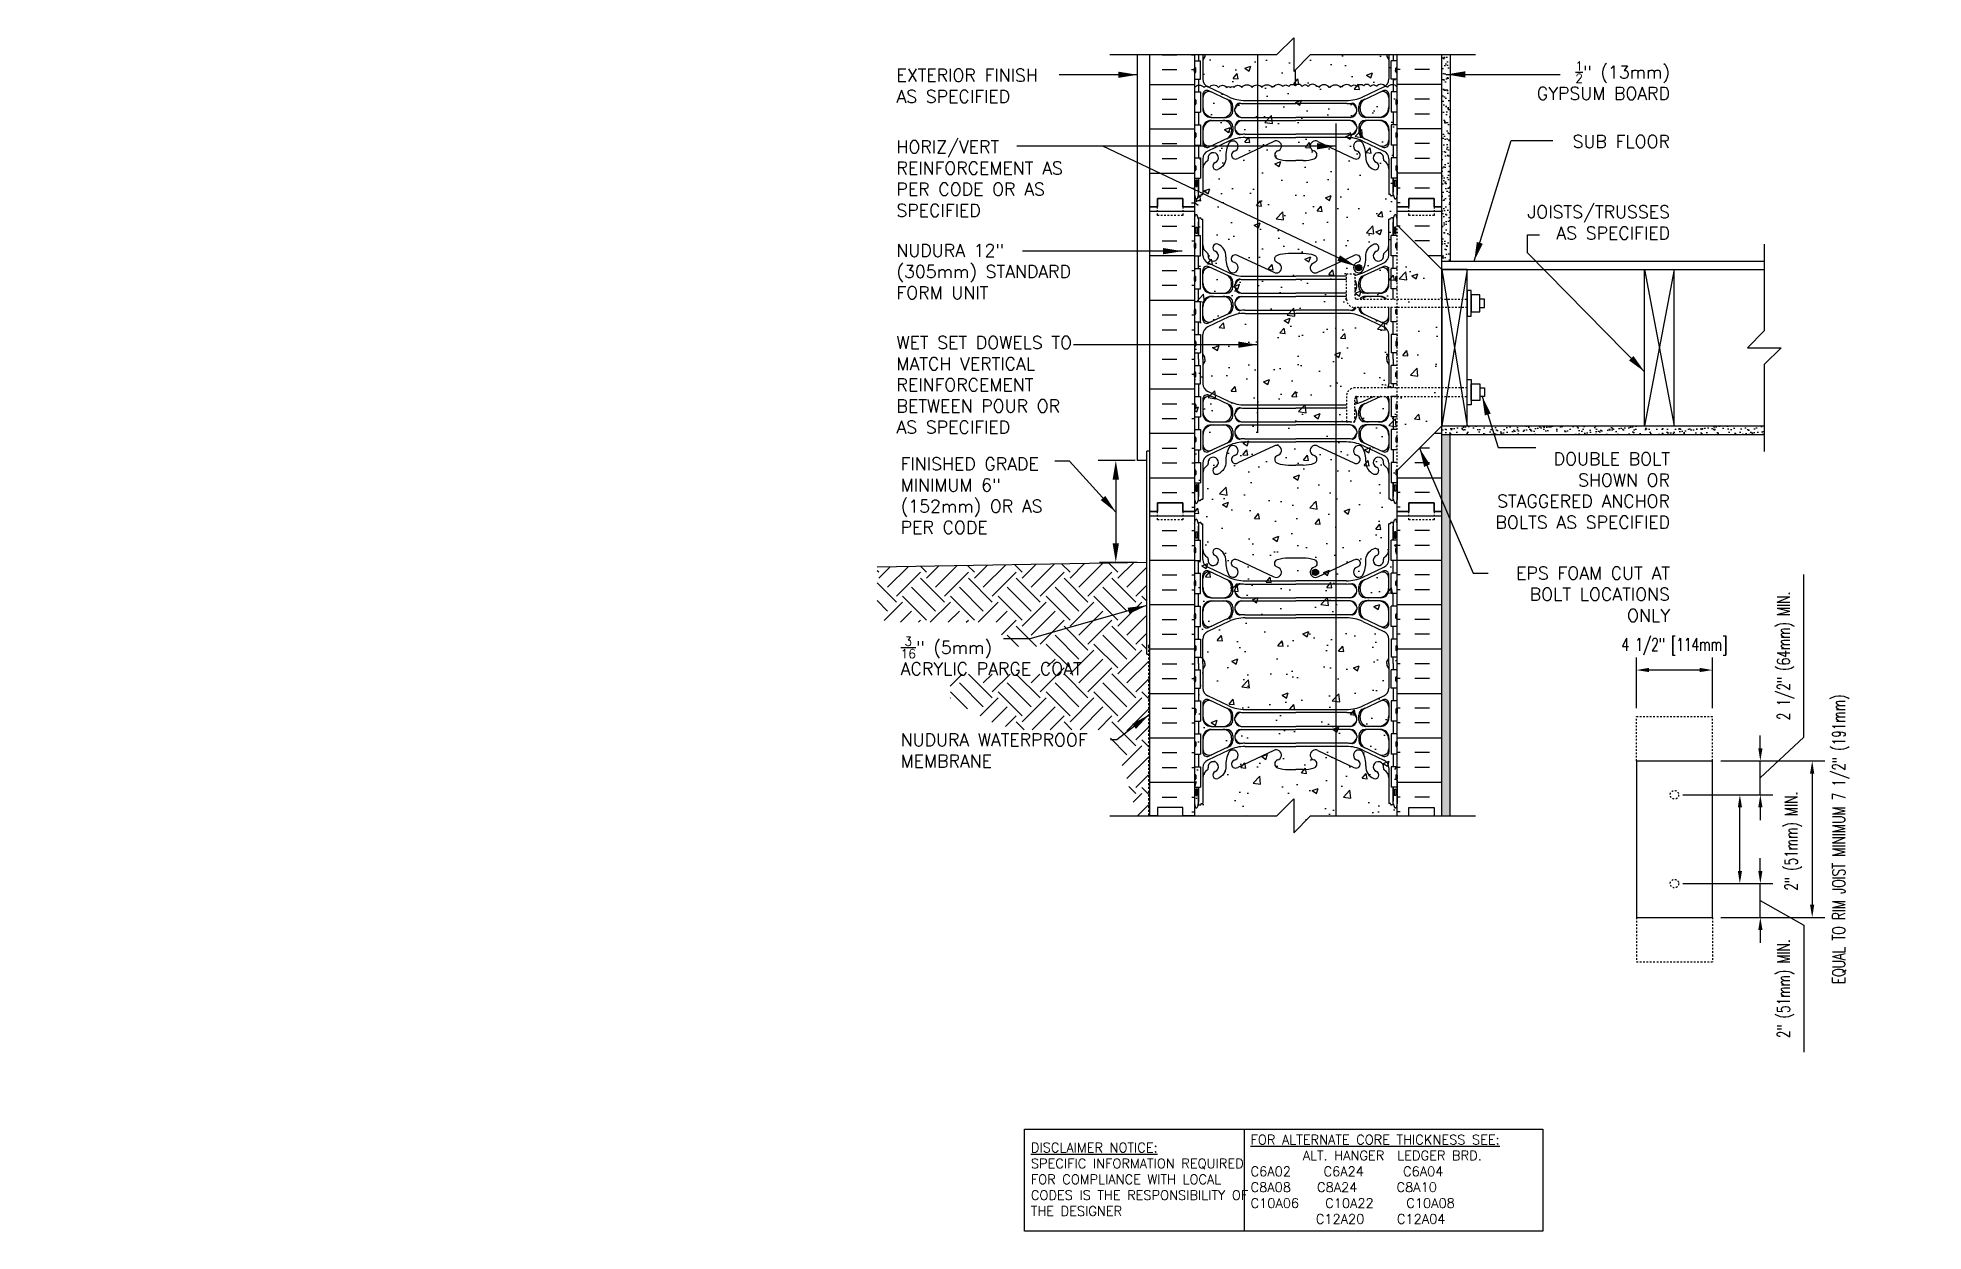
# Model space of a CAD drawing. Header units: inches. Extents: x 109 to 220, y 86 to 157.
import ezdxf

# ---------------------------------------------------------------- set-up
doc = ezdxf.new("R2010")
doc.units = ezdxf.units.IN
doc.header["$LTSCALE"] = 0.5
doc.header["$MEASUREMENT"] = 0
doc.header["$PDMODE"] = 3
doc.header["$PDSIZE"] = 0.0625
doc.linetypes.add('DASHED2', pattern=[0.375, 0.25, -0.125])
doc.linetypes.add('HIDDEN2', pattern=[0.1875, 0.125, -0.0625])
for name, color, linetype in [('HATCH', 12, 'Continuous'), ('LINE15', 9, 'Continuous'), ('LINE18', 9, 'Continuous'), ('line25', 2, 'Continuous'), ('LINE3', 3, 'Continuous'), ('LINE50', 5, 'Continuous'), ('LINE9', 9, 'Continuous'), ('TEXT', 4, 'Continuous'), ('Web_Edge', 9, 'Continuous')]:
    doc.layers.add(name, color=color, linetype=linetype)
doc.styles.add('DIM', font='romans.shx', dxfattribs={"width": 0.7})
doc.styles.add('ROMANS', font='romans.shx', dxfattribs={"height": 0.75})
doc.styles.get("Standard").update_dxf_attribs({"font": 'romans.shx', "height": 0.75})
doc.dimstyles.new('ext_12', dxfattribs={"dimscale": 12, "dimtxt": 0.09375, "dimasz": 0.09375, "dimexe": 0.09375, "dimexo": 0.0625, "dimgap": 0.0625, "dimtad": 1, "dimdec": 1, "dimzin": 3, "dimdsep": 46, "dimlunit": 4, "dimtxsty": 'DIM', "dimcen": 0.09, "dimdle": 0.09375, "dimclrt": 4, "dimadec": 0, "dimazin": 0, "dimtfac": 1, "dimtdec": 1, "dimtmove": 2, "dimatfit": 3, "dimfxl": 0, "dimfrac": 2, "dimtolj": 1, "dimtzin": 0, "dimarcsym": 0})
doc.dimstyles.new('ext_8', dxfattribs={"dimscale": 8, "dimtxt": 0.09375, "dimasz": 0.09375, "dimexe": 0.09375, "dimexo": 0.0625, "dimgap": 0.0625, "dimtad": 1, "dimdec": 3, "dimzin": 3, "dimdsep": 46, "dimlunit": 4, "dimtxsty": 'DIM', "dimcen": 0.09, "dimdle": 0.09375, "dimclrt": 4, "dimadec": 0, "dimazin": 0, "dimtfac": 1, "dimtdec": 3, "dimtmove": 2, "dimatfit": 3, "dimfxl": 0, "dimfrac": 2, "dimtolj": 1, "dimtzin": 0, "dimarcsym": 0})
pattern_1 = [(37.5, (80.9344, 13.57936), (-0.0157483, 0.48170594), [0, -0.38, 0, -0.425, 0, -0.40625]), (7.5, (80.9344, 13.57936), (0.4424442, 0.7055365), [0, -0.205, 0, -0.3425, 0, -0.13125]), (327.5, (80.6269, 13.57936), (0.7785355, 0.0014148), [0, -0.125, 0, -0.45, 0, -0.5875]), (317.5, (80.6269, 13.57936), (0.7515317, 0.219419), [0, -0.0625, 0, -0.295, 0, -0.3375])]

msp = doc.modelspace()

# ---------------------------------------------------------------- texts
at = {"layer": 'TEXT', "char_height": 0.75, "style": 'ROMANS'}
for s, insert, width, attachment_point in [('EXTERIOR FINISH\\PAS SPECIFIED', (159.7795, 154.0538), 11.748593, 4), ('\\A1;{\\H0.7x;\\S1/2;}" (13mm) GYPSUM BOARD', (205.5177, 154.3664), 10.131286, 6), ('HORIZ/VERT REINFORCEMENT AS PER CODE OR AS SPECIFIED', (159.7795, 148.5706), 11.748593, 4), ('\\A1;{\\H1x;SUB FLOOR}', (205.5177, 150.7635), 11.434856, 6), ('JOISTS/TRUSSES \\PAS SPECIFIED', (205.5177, 145.9792), 12.68906, 6), ('NUDURA 12" (305mm) STANDARD FORM UNIT', (159.7795, 143.0751), 11.748593, 4), ('WET SET DOWELS TO MATCH VERTICAL REINFORCEMENT BETWEEN POUR OR AS SPECIFIED', (159.7795, 136.3795), 11.748593, 4), ('FINISHED GRADE MINIMUM 6" (152mm) OR AS PER CODE', (160.0295, 129.8319), 10.751825, 4), ('DOUBLE BOLT SHOWN OR STAGGERED ANCHOR BOLTS AS SPECIFIED', (205.5177, 130.1297), 11.434856, 6), ('EPS FOAM CUT AT BOLT LOCATIONS ONLY ', (205.5177, 124.0029), 11.434856, 6), ('\\A1;{\\H0.7x;\\S3/16;}" (5mm) \\PACRYLIC PARGE COAT', (160.0295, 120.3508), 11.748593, 4), ('\\A1;NUDURA WATERPROOF MEMBRANE', (160.0295, 114.7689), 12.783128, 4)]:
    msp.add_mtext(s, dxfattribs=dict(at, insert=insert, width=width, attachment_point=attachment_point))
at = {"layer": 'TEXT', "char_height": 0.5625, "attachment_point": 4}
for s, insert, width in [('{\\LDISCLAIMER NOTICE:}\\PSPECIFIC INFORMATION REQUIRED FOR COMPLIANCE WITH LOCAL CODES IS THE RESPONSIBILITY OF THE DESIGNER', (167.7273, 89.4175), 14.00235), ('{\\LFOR ALTERNATE CORE THICKNESS SEE:\\P}        ALT. HANGER  LEDGER BRD.\\PC6A02     C6A24      C6A04     \\PC8A08    C8A24      C8A10\\PC10A06    C10A22     C10A08\\P          C12A20     C12A04', (180.7193, 89.4175), 23.332952)]:
    msp.add_mtext(s, dxfattribs=dict(at, insert=insert, width=width))

# ---------------------------------------------------------------- blocks, each defined once
blk = doc.blocks.new('*D1')
at = {"layer": 'Defpoints', "color": 0}
for p in [(203.53, 119.52), (203.53, 116.77), (208.03, 116.77)]:
    blk.add_point(p, dxfattribs=at)
at = {"layer": 'TEXT', "color": 0, "lineweight": -2}
for p, q in [((203.53, 117.27), (203.53, 120.27)), ((207.28, 119.52), (204.28, 119.52)), ((208.03, 117.27), (208.03, 120.27))]:
    blk.add_line(p, q, dxfattribs=at)
at = {"layer": 'TEXT', "color": 0}
for points in [[(204.28, 119.65), (204.28, 119.4), (203.53, 119.52)], [(207.28, 119.65), (207.28, 119.4), (208.03, 119.52)]]:
    blk.add_solid(points, dxfattribs=at)
at = {"layer": 'TEXT', "color": 4, "insert": (205.78, 120.91), "char_height": 0.75, "attachment_point": 5, "style": 'DIM'}
blk.add_mtext('\\A1;4 1/2" [114mm]', dxfattribs=at)
blk = doc.blocks.new('*D2')
at = {"layer": 'Defpoints', "color": 0}
for p in [(208.03, 114.15), (208.03, 104.9), (213.93, 104.9)]:
    blk.add_point(p, dxfattribs=at)
at = {"layer": 'TEXT', "color": 0, "lineweight": -2}
for p, q in [((208.53, 114.15), (214.68, 114.15)), ((213.93, 113.4), (213.93, 105.65)), ((208.53, 104.9), (214.68, 104.9))]:
    blk.add_line(p, q, dxfattribs=at)
at = {"layer": 'TEXT', "color": 0}
for points in [[(213.8, 113.4), (214.05, 113.4), (213.93, 114.15)], [(213.8, 105.65), (214.05, 105.65), (213.93, 104.9)]]:
    blk.add_solid(points, dxfattribs=at)
at = {"layer": 'TEXT', "color": 4, "insert": (215.62, 109.52), "char_height": 0.75, "attachment_point": 5, "rotation": 90, "style": 'DIM'}
blk.add_mtext('\\A1;EQUAL TO RIM JOIST MINIMUM 7 1/2" (191mm) ', dxfattribs=at)
blk = doc.blocks.new('*D3')
at = {"layer": 'Defpoints', "color": 0}
for p in [(205.78, 106.9), (210.86, 106.9), (208.03, 104.9)]:
    blk.add_point(p, dxfattribs=at)
at = {"layer": 'TEXT', "color": 0, "lineweight": -2}
for p, q in [((210.86, 107.65), (210.86, 108.4)), ((206.28, 106.9), (211.61, 106.9)), ((210.86, 104.9), (210.86, 106.9)), ((210.86, 104.9), (210.86, 106.9)), ((208.53, 104.9), (211.61, 104.9)), ((210.86, 105.9), (213.43, 104.45)), ((210.86, 104.15), (210.86, 103.4)), ((213.43, 104.45), (213.43, 96.93))]:
    blk.add_line(p, q, dxfattribs=at)
at = {"layer": 'TEXT', "color": 0}
for points in [[(210.74, 107.65), (210.99, 107.65), (210.86, 106.9)], [(210.74, 104.15), (210.99, 104.15), (210.86, 104.9)]]:
    blk.add_solid(points, dxfattribs=at)
at = {"layer": 'TEXT', "color": 4, "insert": (212.36, 100.69), "char_height": 0.75, "attachment_point": 5, "rotation": 90, "style": 'DIM'}
blk.add_mtext('\\A1;2" (51mm) MIN.', dxfattribs=at)
blk = doc.blocks.new('*D4')
at = {"layer": 'Defpoints', "color": 0}
for p in [(205.78, 112.15), (209.65, 112.15), (205.78, 106.9)]:
    blk.add_point(p, dxfattribs=at)
at = {"layer": 'TEXT', "color": 0, "lineweight": -2}
for p, q in [((206.28, 112.15), (210.4, 112.15)), ((209.65, 107.65), (209.65, 111.4)), ((206.28, 106.9), (210.4, 106.9))]:
    blk.add_line(p, q, dxfattribs=at)
at = {"layer": 'TEXT', "color": 0}
for points in [[(209.53, 111.4), (209.78, 111.4), (209.65, 112.15)], [(209.53, 107.65), (209.78, 107.65), (209.65, 106.9)]]:
    blk.add_solid(points, dxfattribs=at)
at = {"layer": 'TEXT', "color": 4, "insert": (212.81, 109.41), "char_height": 0.75, "attachment_point": 5, "rotation": 90, "style": 'DIM'}
blk.add_mtext('\\A1;2" (51mm) MIN.', dxfattribs=at)
blk = doc.blocks.new('*D5')
at = {"layer": 'Defpoints', "color": 0}
for p in [(208.03, 114.15), (210.86, 114.15), (205.78, 112.15)]:
    blk.add_point(p, dxfattribs=at)
at = {"layer": 'TEXT', "color": 0, "lineweight": -2}
for p, q in [((213.43, 115.56), (213.43, 125.16)), ((210.86, 114.9), (210.86, 115.65)), ((210.86, 113.15), (213.43, 115.56)), ((208.53, 114.15), (211.61, 114.15)), ((210.86, 112.15), (210.86, 114.15)), ((210.86, 112.15), (210.86, 114.15)), ((206.28, 112.15), (211.61, 112.15)), ((210.86, 111.4), (210.86, 110.65))]:
    blk.add_line(p, q, dxfattribs=at)
at = {"layer": 'TEXT', "color": 0}
for points in [[(210.74, 114.9), (210.99, 114.9), (210.86, 114.15)], [(210.74, 111.4), (210.99, 111.4), (210.86, 112.15)]]:
    blk.add_solid(points, dxfattribs=at)
at = {"layer": 'TEXT', "color": 4, "insert": (212.36, 120.36), "char_height": 0.75, "attachment_point": 5, "rotation": 90, "style": 'DIM'}
blk.add_mtext('\\A1;2 1/2" (64mm) MIN.', dxfattribs=at)

# ---------------------------------------------------------------- dimensions: what is measured, and where the dimension line sits
at = {"layer": 'TEXT'}
for base, p1, p2, text, override, picture, middle in [((210.8626, 114.1471), (205.7829, 112.1471), (208.0329, 114.1471), '2 1/2" (64mm) MIN.', {"dimtmove": 1}, '*D5', (213.4333, 116.0616)), ((209.6542, 112.1471), (205.7829, 106.8971), (205.7829, 112.1471), '2" (51mm) MIN.', {"dimtmove": 2}, '*D4', (212.8078, 109.4122)), ((210.8626, 106.8971), (208.0329, 104.8971), (205.7829, 106.8971), '2" (51mm) MIN.', {"dimtmove": 1}, '*D3', (213.4333, 103.9527))]:
    dim = msp.add_linear_dim(base=base, p1=p1, p2=p2, angle=90, text=text, dimstyle='ext_8', override=override, dxfattribs=at)
    dim.commit()
    dim.dimension.update_dxf_attribs({"geometry": picture, "text_midpoint": middle, "dimtype": 160})
dim = msp.add_linear_dim(base=(203.5329, 119.5241), p1=(208.0329, 116.7721), p2=(203.5329, 116.7721), dimstyle='ext_8', dxfattribs=at)
dim.commit()
dim.dimension.update_dxf_attribs({"geometry": '*D1', "text_midpoint": (205.7829, 120.9102), "dimtype": 160})
dim = msp.add_linear_dim(base=(213.9263, 104.8971), p1=(208.0329, 114.1471), p2=(208.0329, 104.8971), angle=90, text='EQUAL TO RIM JOIST MINIMUM 7 1/2" (191mm) ', dimstyle='ext_8', dxfattribs=at)
dim.commit()
dim.dimension.update_dxf_attribs({"geometry": '*D2', "text_midpoint": (215.6214, 109.5221), "dimtype": 160})

# ---------------------------------------------------------------- hatches: boundary and pattern name
at = {"layer": 'HATCH'}
h = msp.add_hatch(dxfattribs=at)
h.set_pattern_fill('AR-CONC', color=256, scale=0.5, style=0)
h.paths.add_polyline_path([(184.2705, 155.8996), (183.2705, 154.8996), (183.2705, 156.8996), (182.2705, 155.8996), (181.1232, 155.8996), (181.1232, 154.1133, -0.22702701), (181.3871, 153.9645, -0.52056705), (181.9946, 153.9645, -0.52056705), (182.1095, 154.0138, -0.52056705), (182.6185, 154.0138, -0.52056705), (182.9797, 154.0138, -0.52056705), (183.3737, 154.063, -0.52056705), (183.7678, 154.0138, -0.52056705), (184.129, 154.0138, -0.52056705), (184.6379, 154.0138, -0.52056705), (184.7529, 153.9645, -0.52056705), (185.3604, 153.9645, -0.0394093), (185.3955, 154.0071, -0.0394093), (185.4306, 153.9645, -0.52056705), (186.0381, 153.9645, -0.52056705), (186.153, 154.0138, -0.52056705), (186.662, 154.0138, -0.52056705), (187.0232, 154.0138, -0.52056705), (187.4172, 154.063, -0.52056705), (187.8113, 154.0138, -0.52056705), (188.1725, 154.0138, -0.52056705), (188.6815, 154.0138, -0.52056705), (188.7964, 153.9645, -0.50839799), (189.3955, 153.976), (189.3955, 155.8996)])
h = msp.add_hatch(dxfattribs=at)
h.set_pattern_fill('AR-CONC', color=256, scale=0.5, style=0)
h.paths.add_polyline_path([(179.3019, 153.9645, -0.52056705), (179.5154, 153.9645, -0.52056705), (179.7288, 153.9645, -0.52056705), (180.2049, 153.9645, -0.52056705), (180.8124, 153.9645, -0.26251526), (181.1232, 154.1133), (181.1232, 155.8996), (177.3955, 155.8996), (177.3955, 153.9645, -0.46482228), (177.972, 153.9645, -0.52056705), (178.2676, 153.9645, -0.52056705), (178.8258, 153.9645, -0.52056705)])
h = msp.add_hatch(dxfattribs=at)
h.set_pattern_fill('AR-SAND', color=256, scale=0.25, style=0)
h.set_pattern_definition(pattern_1)
h.paths.add_polyline_path([(192.5205, 155.8996), (192.0205, 155.8996), (192.0205, 146.8996), (192.0205, 143.6996), (192.5205, 143.6996)])
h = msp.add_hatch(dxfattribs=at)
h.set_pattern_fill('AR-CONC', color=256, scale=0.5, style=0)
h.paths.add_polyline_path([(180.2049, 153.9645, 0.52056705), (179.7288, 153.9645, 0.52056705), (179.5154, 153.9645, 0.52056705), (179.3019, 153.9645, 0.52056705), (178.8258, 153.9645, 0.52056705), (178.2676, 153.9645, 0.52056705), (177.972, 153.9645, 0.46482228), (177.3955, 153.9645), (177.3955, 147.1565), (177.4198, 147.1401), (177.3955, 147.1401), (177.3955, 146.8996), (177.3955, 128.8996), (177.3955, 110.8996), (182.2705, 110.8996), (183.2705, 111.8996), (183.2705, 109.8996), (184.2705, 110.8996), (189.3955, 110.8996), (189.3955, 128.8996), (189.3955, 131.3246), (189.3955, 135.6996), (186.992, 135.6996, 0.41421356), (186.892, 135.5996), (186.892, 134.1996), (186.392, 134.1996), (186.392, 135.6996, -0.41421356), (186.892, 136.1996), (189.3955, 136.1996), (189.3955, 140.9496), (186.892, 140.9496, -0.41421356), (186.392, 141.4496), (186.392, 142.9496), (186.892, 142.9496), (186.892, 141.5496, 0.41421356), (186.992, 141.4496), (189.3955, 141.4496), (189.3955, 145.8246), (189.3955, 146.8996), (189.3955, 153.976, 0.50839799), (188.7964, 153.9645, 0.52056705), (188.6815, 154.0138, 0.52056705), (188.1725, 154.0138, 0.52056705), (187.8113, 154.0138, 0.52056705), (187.4172, 154.063, 0.52056705), (187.0232, 154.0138, 0.52056705), (186.662, 154.0138, 0.52056705), (186.153, 154.0138, 0.52056705), (186.0381, 153.9645, 0.52056705), (185.4306, 153.9645, 0.0394093), (185.3955, 154.0071, 0.0394093), (185.3604, 153.9645, 0.52056705), (184.7529, 153.9645, 0.52056705), (184.6379, 154.0138, 0.52056705), (184.129, 154.0138, 0.52056705), (183.7678, 154.0138, 0.52056705), (183.3737, 154.063, 0.52056705), (182.9797, 154.0138, 0.52056705), (182.6185, 154.0138, 0.52056705), (182.1095, 154.0138, 0.52056705), (181.9946, 153.9645, 0.52056705), (181.3871, 153.9645, 0.52056705), (180.8124, 153.9645, 0.52056705)])
h.paths.add_polyline_path([(184.8499, 143.9099, -1), (184.4749, 143.9099, -1)], flags=16)
h.paths.add_polyline_path([(183.3389, 125.9015, -1), (182.9639, 125.9015, -1)], flags=16)
h = msp.add_hatch(dxfattribs=at)
h.set_pattern_fill('INSUL', color=256, scale=7, style=0)
h.set_pattern_definition([(0, (-2748.766, -268.11), (0, 2.625), []), (0, (-2748.766, -267.235), (0, 2.625), [0.875, -0.875]), (0, (-2748.766, -266.36), (0, 2.625), [0.875, -0.875])])
h.paths.add_polyline_path([(174.7705, 128.8996), (175.208, 128.8996), (175.208, 129.3996), (176.708, 129.3996), (176.708, 128.8996), (177.3955, 128.8996), (177.3955, 146.8996), (176.708, 146.8996), (176.708, 147.3996), (175.208, 147.3996), (175.208, 146.8996), (174.7705, 146.8996)])
h = msp.add_hatch(dxfattribs=at)
h.set_pattern_fill('INSUL', color=256, scale=7, style=0)
h.set_pattern_definition([(180, (3115.557, -268.11), (0, 2.625), []), (180, (3115.557, -267.235), (0, 2.625), [0.875, -0.875]), (180, (3115.557, -266.36), (0, 2.625), [0.875, -0.875])])
h.paths.add_polyline_path([(192.0205, 133.9496), (189.3955, 131.3246), (189.3955, 128.8996), (190.083, 128.8996), (190.083, 129.3996), (191.583, 129.3996), (191.583, 128.8996), (192.0205, 128.8996)])
h.paths.add_polyline_path([(189.3955, 145.8246), (192.0205, 143.1996), (192.0205, 146.8996), (191.583, 146.8996), (191.583, 147.3996), (190.083, 147.3996), (190.083, 146.8996), (189.3955, 146.8996)])
h = msp.add_hatch(dxfattribs=at)
h.set_pattern_fill('AR-CONC', color=256, scale=0.5, style=0)
h.set_pattern_definition([(50, (55.9714, -16.6896), (3.5863, -0.31376), [0.375, -4.125]), (355, (55.9714, -16.6896), (-0.693757, 3.76096), [0.3, -3.3]), (100.4514, (56.2703, -16.7157), (2.892547, 3.4472), [0.3187, -3.50571]), (46.1842, (55.9714, -15.6896), (5.336205, -0.827595), [0.5625, -6.1875]), (96.6356, (56.416, -15.7586), (4.67331, 4.87059), [0.47805, -5.25856]), (351.1842, (55.9714, -15.6896), (4.67331, 4.8706), [0.45, -4.95]), (21, (56.4714, -15.9396), (2.984535, -2.013094), [0.375, -4.125]), (326, (56.4714, -15.9396), (1.216577, 3.62575), [0.3, -3.3]), (71.4514, (56.72, -16.1074), (4.201113, 1.61265), [0.3187, -3.50571]), (37.5, (55.9714, -16.6896), (0.060799, 1.664469), [0, -3.26, 0, -3.35, 0, -3.3125]), (7.5, (55.9714, -16.6896), (1.315348, 1.972059), [0, -1.91, 0, -3.185, 0, -1.2625]), (327.5, (54.8564, -16.6896), (2.669112, -0.112774), [0, -1.25, 0, -3.9, 0, -5.175]), (317.5, (54.3564, -16.6896), (2.91593, 0.500525), [0, -1.625, 0, -2.59, 0, -3.675])])
h.paths.add_polyline_path([(192.0205, 140.6371), (189.3955, 140.6371), (189.3955, 136.5121), (192.0205, 136.5121)])
h.paths.add_polyline_path([(192.0205, 135.0746), (192.0205, 136.0121), (189.3955, 136.0121), (189.3955, 132.4496)])
h.paths.add_polyline_path([(189.3955, 144.6996), (189.3955, 141.1371), (192.0205, 141.1371), (192.0205, 142.0746)])
h = msp.add_hatch(dxfattribs=at)
h.set_pattern_fill('AR-SAND', color=256, scale=0.25, style=0)
h.set_pattern_definition(pattern_1)
h.paths.add_polyline_path([(211.0929, 133.4496), (211.0929, 133.9496), (192.0205, 133.9496), (192.0205, 133.4496)])
h = msp.add_hatch(dxfattribs=at)
h.set_pattern_fill('AR-SAND', color=256, scale=0.25, style=0)
h.set_pattern_definition(pattern_1)
h.paths.add_polyline_path([(192.5205, 133.4496), (192.0205, 133.4496), (192.0205, 128.8996), (192.0205, 110.8996), (192.5205, 110.8996)])
h = msp.add_hatch(dxfattribs=at)
h.set_pattern_fill('INSUL', color=256, scale=7, style=0)
h.set_pattern_definition([(0, (-2748.766, -286.11), (0, 2.625), []), (0, (-2748.766, -285.235), (0, 2.625), [0.875, -0.875]), (0, (-2748.766, -284.36), (0, 2.625), [0.875, -0.875])])
h.paths.add_polyline_path([(174.7705, 110.8996), (175.208, 110.8996), (175.208, 111.3996), (176.708, 111.3996), (176.708, 110.8996), (177.3955, 110.8996), (177.3955, 128.8996), (176.708, 128.8996), (176.708, 129.3996), (175.208, 129.3996), (175.208, 128.8996), (174.7705, 128.8996)])
h = msp.add_hatch(dxfattribs=at)
h.set_pattern_fill('INSUL', color=256, scale=7, style=0)
h.set_pattern_definition([(180, (3115.557, -286.11), (0, 2.625), []), (180, (3115.557, -285.235), (0, 2.625), [0.875, -0.875]), (180, (3115.557, -284.36), (0, 2.625), [0.875, -0.875])])
h.paths.add_polyline_path([(192.0205, 110.8996), (191.583, 110.8996), (191.583, 111.3996), (190.083, 111.3996), (190.083, 110.8996), (189.3955, 110.8996), (189.3955, 128.8996), (190.083, 128.8996), (190.083, 129.3996), (191.583, 129.3996), (191.583, 128.8996), (192.0205, 128.8996)])
h = msp.add_hatch(dxfattribs=at)
h.set_pattern_fill('EARTH', color=256, scale=8, angle=45, style=0)
h.set_pattern_definition([(45, (74.9344, 13.575), (2e-16, 2.828427), [2, -2]), (45, (74.404, 14.1053), (2e-16, 2.828427), [2, -2]), (45, (73.8737, 14.6356), (2e-16, 2.828427), [2, -2]), (135, (73.8737, 14.9892), (-2.828427, 4e-16), [2, -2]), (135, (74.404, 15.5195), (-2.828427, 4e-16), [2, -2]), (135, (74.9344, 16.0499), (-2.828427, 4e-16), [2, -2])])
h.paths.add_polyline_path([(157.5458, 123.709), (157.5458, 123.709), (157.5344, 123.7173)])
h.paths.add_polyline_path([(158.6347, 125.6167), (158.6347, 122.8332), (158.646, 122.8232), (158.6734, 122.7989), (158.7007, 122.7745), (158.728, 122.75), (158.7552, 122.7255), (158.7824, 122.7009), (158.8095, 122.6762), (158.8365, 122.6515), (158.8635, 122.6267), (158.8904, 122.6018), (158.9173, 122.5769), (158.9441, 122.5518), (158.9708, 122.5267), (158.9975, 122.5016), (159.0241, 122.4764), (159.0506, 122.4511), (159.0771, 122.4257), (159.1036, 122.4003), (159.1299, 122.3747), (159.1562, 122.3492), (159.1633, 122.3422), (165.9924, 122.3422), (165.9924, 120.914), (168.7128, 120.914), (168.7128, 119.2818), (162.9547, 119.2818), (162.9547, 117.7824), (165.6525, 116.3039), (165.6878, 116.2964), (165.7231, 116.2889), (165.7584, 116.2815), (165.7937, 116.274), (165.8289, 116.2665), (165.8641, 116.2589), (165.8993, 116.2514), (165.9344, 116.2438), (165.9694, 116.2363), (166.0045, 116.2287), (166.0395, 116.2211), (166.0745, 116.2134), (166.1094, 116.2058), (166.1443, 116.1982), (166.1792, 116.1905), (166.214, 116.1828), (166.2488, 116.1751), (166.2836, 116.1674), (166.3183, 116.1597), (166.353, 116.152), (166.3876, 116.1443), (166.4222, 116.1365), (166.4568, 116.1287), (166.4913, 116.121), (166.5258, 116.1132), (166.5603, 116.1054), (166.5947, 116.0976), (166.6291, 116.0898), (166.6634, 116.082), (166.6977, 116.0741), (166.732, 116.0663), (166.7662, 116.0584), (166.8004, 116.0506), (166.8346, 116.0427), (166.8687, 116.0348), (166.9027, 116.0269), (166.9368, 116.019), (166.9708, 116.0111), (167.0047, 116.0032), (167.0387, 115.9953), (167.0416, 115.9946), (172.4306, 115.9946), (172.4306, 114.7255), (172.4348, 114.7247), (172.9034, 114.2921), (173.2093, 113.7073), (174.0205, 110.8996), (174.6767, 110.8996), (174.6767, 120.4544), (174.583, 120.4544), (174.583, 125.8953)])
h = msp.add_hatch(dxfattribs=at)
h.set_pattern_fill('AR-CONC', color=256, scale=0.5, style=0)
h.paths.add_polyline_path([(109.6581, 120.9561, -0.63877651), (109.7829, 121.0796, 0.08745749), (110.1201, 121.0009), (110.2251, 121.0009), (110.2251, 121.0709), (110.1776, 121.0709, -0.35377247), (110.1165, 121.1203), (109.6261, 121.1203), (109.6261, 121.6828), (109.4386, 121.8703), (109.1886, 121.8703), (109.0011, 121.6828), (109.0011, 121.5636, -0.02405695), (109.0608, 121.5894, -1), (109.2242, 121.1809, 2.08723141)])
at = {"layer": 'LINE3'}
for points in [[(186.9264, 143.3112, 1), (187.3014, 143.3112, 1)], [(184.3657, 125.3001, 1), (184.7407, 125.3001, 1)]]:
    msp.add_hatch(color=256, dxfattribs=at).paths.add_polyline_path(points)

# ---------------------------------------------------------------- linework, layer by layer
at = {"layer": 'HATCH'}
for p, q in [((175.4839, 155.8901), (176.3589, 155.8901)), ((175.4839, 155.0151), (176.3589, 155.0151)), ((177.2339, 155.8901), (177.3955, 155.8901)), ((177.2339, 155.0151), (177.3955, 155.0151)), ((189.5571, 155.8901), (189.3955, 155.8901)), ((189.5571, 155.0151), (189.3955, 155.0151)), ((191.3071, 155.8901), (190.4321, 155.8901)), ((191.3071, 155.0151), (190.4321, 155.0151)), ((174.7705, 154.1401), (177.3955, 154.1401)), ((177.7399, 154.9597), (177.7399, 154.9597)), ((192.0205, 154.1401), (189.3955, 154.1401)), ((175.4839, 153.2651), (176.3589, 153.2651)), ((191.3071, 153.2651), (190.4321, 153.2651)), ((175.4839, 152.3901), (176.3589, 152.3901)), ((191.3071, 152.3901), (190.4321, 152.3901)), ((174.7705, 151.5151), (177.3955, 151.5151)), ((175.4839, 150.6401), (176.3589, 150.6401)), ((192.0205, 151.5151), (189.3955, 151.5151)), ((191.3071, 150.6401), (190.4321, 150.6401)), ((175.4839, 149.7651), (176.3589, 149.7651)), ((191.3071, 149.7651), (190.4321, 149.7651)), ((174.7705, 148.8901), (177.3955, 148.8901)), ((178.4236, 148.4555), (178.4236, 148.4555)), ((192.0205, 148.8901), (189.3955, 148.8901)), ((175.4839, 148.0151), (176.3589, 148.0151)), ((177.2339, 148.0151), (177.3955, 148.0151)), ((177.3955, 147.1838), (177.7198, 147.3083)), ((177.5299, 147.7365), (177.5299, 147.7365)), ((178.7816, 147.9013), (178.7816, 147.9013)), ((189.5571, 148.0151), (189.3955, 148.0151)), ((191.3071, 148.0151), (190.4321, 148.0151)), ((177.2339, 147.1401), (177.3955, 147.1401)), ((177.3955, 147.1565), (177.6184, 147.0062)), ((189.5571, 147.1401), (189.3955, 147.1401)), ((192.0205, 143.1996), (192.0205, 133.9496)), ((192.0205, 143.1996), (193.5205, 133.9496)), ((193.5205, 143.1996), (192.0205, 133.9496)), ((204.0205, 143.1996), (205.7705, 133.9496)), ((205.7705, 143.1996), (204.0205, 133.9496)), ((192.0205, 141.4496), (192.0205, 140.6996))]:
    msp.add_line(p, q, dxfattribs=at)
for points in [[(177.3955, 153.9645, -0.46482228), (177.972, 153.9645, -0.52056705), (178.2676, 153.9645, -0.52056705), (178.8258, 153.9645, -0.52056705), (179.3019, 153.9645, -0.52056705), (179.5154, 153.9645, -0.52056705), (179.7288, 153.9645, -0.52056705), (180.2049, 153.9645, -0.52056705), (180.8124, 153.9645, -0.52056705), (181.3871, 153.9645, -0.52056705), (181.9946, 153.9645, -0.52056705), (182.1095, 154.0138, -0.52056705), (182.6185, 154.0138, -0.52056705), (182.9797, 154.0138, -0.52056705), (183.3737, 154.063)], [(185.3955, 154.0071, 0.0394093), (185.3604, 153.9645, 0.52056705), (184.7529, 153.9645, 0.52056705), (184.6379, 154.0138, 0.52056705), (184.129, 154.0138, 0.52056705), (183.7678, 154.0138, 0.52056705), (183.3737, 154.063)], [(185.3955, 154.0071, -0.0394093), (185.4306, 153.9645, -0.52056705), (186.0381, 153.9645, -0.52056705), (186.153, 154.0138, -0.52056705), (186.662, 154.0138, -0.52056705), (187.0232, 154.0138, -0.52056705), (187.4172, 154.063)], [(189.3955, 153.976, 0.50839799), (188.7964, 153.9645, 0.52056705), (188.6815, 154.0138, 0.52056705), (188.1725, 154.0138, 0.52056705), (187.8113, 154.0138, 0.52056705), (187.4172, 154.063)]]:
    msp.add_lwpolyline(points, format="xyb", dxfattribs=at)
at = {"layer": 'HATCH', "color": 2}
msp.add_lwpolyline([(192.0205, 133.9496), (193.5205, 133.9496), (193.5205, 143.1996), (192.0205, 143.1996)], close=True, dxfattribs=at)
at = {"layer": 'LINE15', "linetype": 'HIDDEN2'}
for points in [[(186.892, 140.9496, -0.41421356), (186.392, 141.4496), (186.392, 142.9496), (186.892, 142.9496), (186.892, 141.5496, 0.41421356), (186.992, 141.4496)], [(186.892, 136.1996, 0.41421356), (186.392, 135.6996), (186.392, 134.1996), (186.892, 134.1996), (186.892, 135.5996, -0.41421356), (186.992, 135.6996)]]:
    msp.add_lwpolyline(points, format="xyb", dxfattribs=at)
for points in [[(193.5205, 140.9496), (186.892, 140.9496)], [(186.992, 141.4496), (193.5205, 141.4496)], [(193.5205, 136.1996), (186.892, 136.1996)], [(186.992, 135.6996), (193.5205, 135.6996)]]:
    msp.add_lwpolyline(points, dxfattribs=at)
at = {"layer": 'LINE18'}
for points in [[(193.5205, 140.4496), (193.7705, 140.4496), (193.7705, 141.9496), (193.5205, 141.9496)], [(193.7705, 140.6996), (194.2705, 140.6996), (194.2705, 141.6996), (193.7705, 141.6996)], [(193.5205, 136.6996), (193.7705, 136.6996), (193.7705, 135.1996), (193.5205, 135.1996)], [(193.7705, 136.4496), (194.2705, 136.4496), (194.2705, 135.4496), (193.7705, 135.4496)]]:
    msp.add_lwpolyline(points, close=True, dxfattribs=at)
for points in [[(194.2705, 140.9496), (194.5514, 140.9496), (194.5514, 141.4496), (194.2705, 141.4496)], [(194.2705, 136.1996), (194.5514, 136.1996), (194.5514, 135.6996), (194.2705, 135.6996)]]:
    msp.add_lwpolyline(points, dxfattribs=at)
at = {"layer": 'line25'}
for p, q in [((177.3955, 155.8996), (177.3955, 146.8996)), ((177.3955, 155.5246), (177.7604, 155.5246)), ((177.3955, 154.8746), (177.3955, 155.0946)), ((177.3955, 155.0396), (177.3955, 155.0396)), ((177.4355, 155.1346), (177.4355, 155.1346)), ((177.4755, 154.8746), (177.4755, 155.0946)), ((177.7604, 154.4446), (177.7604, 155.5246)), ((189.3955, 155.5246), (189.0305, 155.5246)), ((189.0305, 154.4446), (189.0305, 155.5246)), ((189.3155, 154.8746), (189.3155, 155.0946)), ((189.3555, 155.1346), (189.3555, 155.1346)), ((189.3955, 146.8996), (189.3955, 155.8996)), ((189.3955, 154.8746), (189.3955, 155.0946)), ((189.3955, 155.0396), (189.3955, 155.0396)), ((177.3955, 154.9296), (177.3955, 154.9296)), ((177.3955, 154.4446), (177.7604, 154.4446)), ((177.4355, 154.8346), (177.4355, 154.8346)), ((189.3955, 154.4446), (189.0305, 154.4446)), ((189.3555, 154.8346), (189.3555, 154.8346)), ((189.3955, 154.9296), (189.3955, 154.9296)), ((177.3955, 153.6946), (177.7604, 153.6946)), ((177.3955, 153.2046), (177.3955, 152.9846)), ((177.3955, 153.1496), (177.3955, 153.1496)), ((177.3955, 153.0396), (177.3955, 153.0396)), ((177.4355, 153.2446), (177.4355, 153.2446)), ((177.4355, 152.9446), (177.4355, 152.9446)), ((177.4755, 153.2046), (177.4755, 152.9846)), ((177.7604, 153.6946), (177.7604, 152.4946)), ((189.3955, 153.6946), (189.0305, 153.6946)), ((189.0305, 153.6946), (189.0305, 152.4946)), ((189.3155, 153.2046), (189.3155, 152.9846)), ((189.3555, 153.2446), (189.3555, 153.2446)), ((189.3555, 152.9446), (189.3555, 152.9446)), ((189.3955, 153.2046), (189.3955, 152.9846)), ((189.3955, 153.1496), (189.3955, 153.1496)), ((189.3955, 153.0396), (189.3955, 153.0396)), ((177.3955, 152.4946), (177.7604, 152.4946)), ((177.3955, 151.7446), (177.7604, 151.7446)), ((177.7604, 151.7446), (177.7604, 150.5446)), ((189.3955, 152.4946), (189.0305, 152.4946)), ((189.3955, 151.7446), (189.0305, 151.7446)), ((189.0305, 151.7446), (189.0305, 150.5446)), ((177.3955, 151.2546), (177.3955, 151.0346)), ((177.3955, 151.1996), (177.3955, 151.1996)), ((177.3955, 151.0896), (177.3955, 151.0896)), ((177.3955, 150.5446), (177.7604, 150.5446)), ((177.4355, 150.9946), (177.4355, 150.9946)), ((177.4755, 151.2546), (177.4755, 151.0346)), ((189.3955, 150.5446), (189.0305, 150.5446)), ((189.3155, 151.2546), (189.3155, 151.0346)), ((189.3555, 150.9946), (189.3555, 150.9946)), ((189.3955, 151.2546), (189.3955, 151.0346)), ((189.3955, 151.1996), (189.3955, 151.1996)), ((189.3955, 151.0896), (189.3955, 151.0896)), ((177.3955, 149.7946), (177.7604, 149.7946)), ((177.7604, 149.7946), (177.7604, 148.5946)), ((189.3955, 149.7946), (189.0305, 149.7946)), ((189.0305, 149.7946), (189.0305, 148.5946)), ((177.3955, 149.3046), (177.3955, 149.0846)), ((177.3955, 149.2496), (177.3955, 149.2496)), ((177.3955, 149.1396), (177.3955, 149.1396)), ((177.3955, 148.5946), (177.7604, 148.5946)), ((177.4355, 149.3446), (177.4355, 149.3446)), ((177.4355, 149.0446), (177.4355, 149.0446)), ((177.4755, 149.3046), (177.4755, 149.0846)), ((189.3955, 148.5946), (189.0305, 148.5946)), ((189.3155, 149.3046), (189.3155, 149.0846)), ((189.3555, 149.3446), (189.3555, 149.3446)), ((189.3555, 149.0446), (189.3555, 149.0446)), ((189.3955, 149.3046), (189.3955, 149.0846)), ((189.3955, 149.2496), (189.3955, 149.2496)), ((189.3955, 149.1396), (189.3955, 149.1396)), ((177.3955, 146.8996), (177.3955, 128.8996)), ((177.3955, 146.8996), (177.3955, 128.8996)), ((189.3955, 145.8246), (189.3955, 146.8996)), ((177.3955, 145.2046), (177.7604, 145.2046)), ((177.7604, 144.0046), (177.7604, 145.2046)), ((189.3955, 145.2046), (189.0305, 145.2046)), ((189.0305, 144.0046), (189.0305, 145.2046)), ((192.0205, 143.1996), (189.3955, 145.8246)), ((177.3955, 144.4946), (177.3955, 144.7146)), ((177.3955, 144.6596), (177.3955, 144.6596)), ((177.3955, 144.5496), (177.3955, 144.5496)), ((177.3955, 144.0046), (177.7604, 144.0046)), ((177.4355, 144.7546), (177.4355, 144.7546)), ((177.4355, 144.4546), (177.4355, 144.4546)), ((177.4755, 144.4946), (177.4755, 144.7146)), ((189.3955, 144.0046), (189.0305, 144.0046)), ((189.3155, 144.4946), (189.3155, 144.7146)), ((189.3555, 144.7546), (189.3555, 144.7546)), ((189.3555, 144.4546), (189.3555, 144.4546)), ((189.3955, 144.4946), (189.3955, 144.7146)), ((189.3955, 144.6596), (189.3955, 144.6596)), ((189.3955, 144.5496), (189.3955, 144.5496)), ((177.3955, 143.2546), (177.7604, 143.2546)), ((177.3955, 142.5446), (177.3955, 142.7646)), ((177.4355, 142.8046), (177.4355, 142.8046)), ((177.4755, 142.5446), (177.4755, 142.7646)), ((177.7604, 142.0546), (177.7604, 143.2546)), ((189.3955, 143.2546), (189.0305, 143.2546)), ((189.0305, 142.0546), (189.0305, 143.2546)), ((189.3155, 142.5446), (189.3155, 142.7646)), ((189.3555, 142.8046), (189.3555, 142.8046)), ((189.3955, 142.5446), (189.3955, 142.7646)), ((192.0205, 143.1996), (211.0929, 143.1996)), ((204.0205, 133.9496), (204.0205, 143.1996)), ((205.7705, 133.9496), (205.7705, 143.1996)), ((177.3955, 142.7096), (177.3955, 142.7096)), ((177.3955, 142.5996), (177.3955, 142.5996)), ((177.3955, 142.0546), (177.7604, 142.0546)), ((177.4355, 142.5046), (177.4355, 142.5046)), ((189.3955, 142.0546), (189.0305, 142.0546)), ((189.3555, 142.5046), (189.3555, 142.5046)), ((189.3955, 142.7096), (189.3955, 142.7096)), ((189.3955, 142.5996), (189.3955, 142.5996)), ((177.3955, 141.3046), (177.7604, 141.3046)), ((177.3955, 140.5946), (177.3955, 140.8146)), ((177.3955, 140.7596), (177.3955, 140.7596)), ((177.3955, 140.6496), (177.3955, 140.6496)), ((177.4355, 140.8546), (177.4355, 140.8546)), ((177.4355, 140.5546), (177.4355, 140.5546)), ((177.4755, 140.5946), (177.4755, 140.8146)), ((177.7604, 140.1046), (177.7604, 141.3046)), ((189.0305, 140.1046), (189.0305, 140.9496)), ((189.3155, 140.5946), (189.3155, 140.8146)), ((189.3555, 140.8546), (189.3555, 140.8546)), ((189.3555, 140.5546), (189.3555, 140.5546)), ((189.3955, 140.5946), (189.3955, 140.8146)), ((189.3955, 140.7596), (189.3955, 140.7596)), ((189.3955, 140.6496), (189.3955, 140.6496)), ((177.3955, 140.1046), (177.7604, 140.1046)), ((189.3955, 140.1046), (189.0305, 140.1046)), ((177.3955, 139.3546), (177.7604, 139.3546)), ((177.3955, 138.9246), (177.3955, 138.7046)), ((177.3955, 138.8696), (177.3955, 138.8696)), ((177.3955, 138.7596), (177.3955, 138.7596)), ((177.3955, 138.2746), (177.7604, 138.2746)), ((177.4355, 138.9646), (177.4355, 138.9646)), ((177.4355, 138.6646), (177.4355, 138.6646)), ((177.4755, 138.9246), (177.4755, 138.7046)), ((177.7604, 139.3546), (177.7604, 138.2746)), ((189.3955, 139.3546), (189.0305, 139.3546)), ((189.0305, 139.3546), (189.0305, 138.2746)), ((189.3955, 138.2746), (189.0305, 138.2746)), ((189.3155, 138.9246), (189.3155, 138.7046)), ((189.3555, 138.9646), (189.3555, 138.9646)), ((189.3555, 138.6646), (189.3555, 138.6646)), ((189.3955, 138.9246), (189.3955, 138.7046)), ((189.3955, 138.8696), (189.3955, 138.8696)), ((189.3955, 138.7596), (189.3955, 138.7596)), ((177.3955, 137.5246), (177.7604, 137.5246)), ((177.7604, 136.4446), (177.7604, 137.5246)), ((189.3955, 137.5246), (189.0305, 137.5246)), ((189.0305, 136.4446), (189.0305, 137.5246)), ((177.3955, 136.8746), (177.3955, 137.0946)), ((177.3955, 137.0396), (177.3955, 137.0396)), ((177.3955, 136.9296), (177.3955, 136.9296)), ((177.3955, 136.4446), (177.7604, 136.4446)), ((177.4355, 137.1346), (177.4355, 137.1346)), ((177.4355, 136.8346), (177.4355, 136.8346)), ((177.4755, 136.8746), (177.4755, 137.0946)), ((189.3955, 136.4446), (189.0305, 136.4446)), ((189.3155, 136.8746), (189.3155, 137.0946)), ((189.3555, 137.1346), (189.3555, 137.1346)), ((189.3555, 136.8346), (189.3555, 136.8346)), ((189.3955, 136.8746), (189.3955, 137.0946)), ((189.3955, 137.0396), (189.3955, 137.0396)), ((189.3955, 136.9296), (189.3955, 136.9296)), ((177.3955, 135.6946), (177.7604, 135.6946)), ((177.3955, 135.2046), (177.3955, 134.9846)), ((177.3955, 135.1496), (177.3955, 135.1496)), ((177.3955, 135.0396), (177.3955, 135.0396)), ((177.4355, 135.2446), (177.4355, 135.2446)), ((177.4355, 134.9446), (177.4355, 134.9446)), ((177.4755, 135.2046), (177.4755, 134.9846)), ((177.7604, 135.6946), (177.7604, 134.4946)), ((189.3955, 135.6946), (189.0305, 135.6946)), ((189.0305, 135.6946), (189.0305, 134.4946)), ((189.3155, 135.2046), (189.3155, 134.9846)), ((189.3555, 135.2446), (189.3555, 135.2446)), ((189.3555, 134.9446), (189.3555, 134.9446)), ((189.3955, 135.2046), (189.3955, 134.9846)), ((189.3955, 135.1496), (189.3955, 135.1496)), ((189.3955, 135.0396), (189.3955, 135.0396)), ((177.3955, 134.4946), (177.7604, 134.4946)), ((189.3955, 134.4946), (189.0305, 134.4946)), ((192.0205, 133.9496), (189.3955, 131.3246)), ((192.0205, 133.9496), (211.0929, 133.9496)), ((192.0205, 133.9496), (195.0205, 133.9496)), ((177.3955, 133.7446), (177.7604, 133.7446)), ((177.3955, 133.2546), (177.3955, 133.0346)), ((177.3955, 133.1996), (177.3955, 133.1996)), ((177.3955, 133.0896), (177.3955, 133.0896)), ((177.4355, 132.9946), (177.4355, 132.9946)), ((177.4755, 133.2546), (177.4755, 133.0346)), ((177.7604, 133.7446), (177.7604, 132.5446)), ((189.3955, 133.7446), (189.0305, 133.7446)), ((189.0305, 133.7446), (189.0305, 132.5446)), ((189.3155, 133.2546), (189.3155, 133.0346)), ((189.3555, 132.9946), (189.3555, 132.9946)), ((189.3955, 133.2546), (189.3955, 133.0346)), ((189.3955, 133.1996), (189.3955, 133.1996)), ((189.3955, 133.0896), (189.3955, 133.0896)), ((177.3955, 132.5446), (177.7604, 132.5446)), ((177.3955, 131.7946), (177.7604, 131.7946)), ((177.7604, 131.7946), (177.7604, 130.5946)), ((189.3955, 132.5446), (189.0305, 132.5446)), ((189.3955, 131.7946), (189.0305, 131.7946)), ((189.0305, 131.7946), (189.0305, 130.5946)), ((177.3955, 131.3046), (177.3955, 131.0846)), ((177.3955, 131.2496), (177.3955, 131.2496)), ((177.3955, 131.1396), (177.3955, 131.1396)), ((177.3955, 130.5946), (177.7604, 130.5946)), ((177.4355, 131.3446), (177.4355, 131.3446)), ((177.4355, 131.0446), (177.4355, 131.0446)), ((177.4755, 131.3046), (177.4755, 131.0846)), ((189.3955, 130.5946), (189.0305, 130.5946)), ((189.3155, 131.3046), (189.3155, 131.0846)), ((189.3555, 131.3446), (189.3555, 131.3446)), ((189.3555, 131.0446), (189.3555, 131.0446)), ((189.3955, 128.8996), (189.3955, 131.3246)), ((189.3955, 131.3046), (189.3955, 131.0846)), ((189.3955, 131.2496), (189.3955, 131.2496)), ((189.3955, 131.1396), (189.3955, 131.1396)), ((177.3955, 128.8996), (177.3955, 110.8996)), ((189.3955, 110.8996), (189.3955, 128.8996)), ((177.3955, 127.2046), (177.7604, 127.2046)), ((177.7604, 126.0046), (177.7604, 127.2046)), ((189.3955, 127.2046), (189.0305, 127.2046)), ((189.0305, 126.0046), (189.0305, 127.2046)), ((177.3955, 126.4946), (177.3955, 126.7146)), ((177.3955, 126.6596), (177.3955, 126.6596)), ((177.3955, 126.5496), (177.3955, 126.5496)), ((177.3955, 126.0046), (177.7604, 126.0046)), ((177.4355, 126.7546), (177.4355, 126.7546)), ((177.4355, 126.4546), (177.4355, 126.4546)), ((177.4755, 126.4946), (177.4755, 126.7146)), ((189.3955, 126.0046), (189.0305, 126.0046)), ((189.3155, 126.4946), (189.3155, 126.7146)), ((189.3555, 126.7546), (189.3555, 126.7546)), ((189.3555, 126.4546), (189.3555, 126.4546)), ((189.3955, 126.4946), (189.3955, 126.7146)), ((189.3955, 126.6596), (189.3955, 126.6596)), ((189.3955, 126.5496), (189.3955, 126.5496)), ((177.3955, 125.2546), (177.7604, 125.2546)), ((177.7604, 124.0546), (177.7604, 125.2546)), ((189.3955, 125.2546), (189.0305, 125.2546)), ((189.0305, 124.0546), (189.0305, 125.2546)), ((177.3955, 124.5446), (177.3955, 124.7646)), ((177.3955, 124.7096), (177.3955, 124.7096)), ((177.3955, 124.5996), (177.3955, 124.5996)), ((177.3955, 124.0546), (177.7604, 124.0546)), ((177.4355, 124.8046), (177.4355, 124.8046)), ((177.4355, 124.5046), (177.4355, 124.5046)), ((177.4755, 124.5446), (177.4755, 124.7646)), ((189.3955, 124.0546), (189.0305, 124.0546)), ((189.3155, 124.5446), (189.3155, 124.7646)), ((189.3555, 124.8046), (189.3555, 124.8046)), ((189.3555, 124.5046), (189.3555, 124.5046)), ((189.3955, 124.5446), (189.3955, 124.7646)), ((189.3955, 124.7096), (189.3955, 124.7096)), ((189.3955, 124.5996), (189.3955, 124.5996)), ((177.3955, 123.3046), (177.7604, 123.3046)), ((177.3955, 122.5946), (177.3955, 122.8146)), ((177.3955, 122.7596), (177.3955, 122.7596)), ((177.3955, 122.6496), (177.3955, 122.6496)), ((177.4355, 122.8546), (177.4355, 122.8546)), ((177.4755, 122.5946), (177.4755, 122.8146)), ((177.7604, 122.1046), (177.7604, 123.3046)), ((189.3955, 123.3046), (189.0305, 123.3046)), ((189.0305, 122.1046), (189.0305, 123.3046)), ((189.3155, 122.5946), (189.3155, 122.8146)), ((189.3555, 122.8546), (189.3555, 122.8546)), ((189.3955, 122.5946), (189.3955, 122.8146)), ((189.3955, 122.7596), (189.3955, 122.7596)), ((189.3955, 122.6496), (189.3955, 122.6496)), ((177.3955, 122.1046), (177.7604, 122.1046)), ((177.4355, 122.5546), (177.4355, 122.5546)), ((189.3955, 122.1046), (189.0305, 122.1046)), ((189.3555, 122.5546), (189.3555, 122.5546)), ((177.3955, 121.3546), (177.7604, 121.3546)), ((177.3955, 120.9246), (177.3955, 120.7046)), ((177.3955, 120.8696), (177.3955, 120.8696)), ((177.3955, 120.7596), (177.3955, 120.7596)), ((177.4355, 120.9646), (177.4355, 120.9646)), ((177.4355, 120.6646), (177.4355, 120.6646)), ((177.4755, 120.9246), (177.4755, 120.7046)), ((177.7604, 121.3546), (177.7604, 120.2746)), ((189.3955, 121.3546), (189.0305, 121.3546)), ((189.0305, 121.3546), (189.0305, 120.2746)), ((189.3155, 120.9246), (189.3155, 120.7046)), ((189.3555, 120.9646), (189.3555, 120.9646)), ((189.3555, 120.6646), (189.3555, 120.6646)), ((189.3955, 120.9246), (189.3955, 120.7046)), ((189.3955, 120.8696), (189.3955, 120.8696)), ((189.3955, 120.7596), (189.3955, 120.7596)), ((177.3955, 120.2746), (177.7604, 120.2746)), ((177.3955, 119.5246), (177.7604, 119.5246)), ((177.7604, 118.4446), (177.7604, 119.5246)), ((189.3955, 120.2746), (189.0305, 120.2746)), ((189.3955, 119.5246), (189.0305, 119.5246)), ((189.0305, 118.4446), (189.0305, 119.5246)), ((177.3955, 118.8746), (177.3955, 119.0946)), ((177.3955, 119.0396), (177.3955, 119.0396)), ((177.3955, 118.9296), (177.3955, 118.9296)), ((177.3955, 118.4446), (177.7604, 118.4446)), ((177.4355, 119.1346), (177.4355, 119.1346)), ((177.4355, 118.8346), (177.4355, 118.8346)), ((177.4755, 118.8746), (177.4755, 119.0946)), ((189.3955, 118.4446), (189.0305, 118.4446)), ((189.3155, 118.8746), (189.3155, 119.0946)), ((189.3555, 119.1346), (189.3555, 119.1346)), ((189.3555, 118.8346), (189.3555, 118.8346)), ((189.3955, 118.8746), (189.3955, 119.0946)), ((189.3955, 119.0396), (189.3955, 119.0396)), ((189.3955, 118.9296), (189.3955, 118.9296)), ((177.3955, 117.6946), (177.7604, 117.6946)), ((177.3955, 117.2046), (177.3955, 116.9846)), ((177.3955, 117.1496), (177.3955, 117.1496)), ((177.4355, 117.2446), (177.4355, 117.2446)), ((177.4755, 117.2046), (177.4755, 116.9846)), ((177.7604, 117.6946), (177.7604, 116.4946)), ((189.3955, 117.6946), (189.0305, 117.6946)), ((189.0305, 117.6946), (189.0305, 116.4946)), ((189.3155, 117.2046), (189.3155, 116.9846)), ((189.3555, 117.2446), (189.3555, 117.2446)), ((189.3955, 117.2046), (189.3955, 116.9846)), ((189.3955, 117.1496), (189.3955, 117.1496)), ((177.3955, 117.0396), (177.3955, 117.0396)), ((177.3955, 116.4946), (177.7604, 116.4946)), ((177.4355, 116.9446), (177.4355, 116.9446)), ((189.3955, 116.4946), (189.0305, 116.4946)), ((189.3555, 116.9446), (189.3555, 116.9446)), ((189.3955, 117.0396), (189.3955, 117.0396)), ((177.3955, 115.7446), (177.7604, 115.7446)), ((177.3955, 115.2546), (177.3955, 115.0346)), ((177.3955, 115.1996), (177.3955, 115.1996)), ((177.3955, 115.0896), (177.3955, 115.0896)), ((177.4355, 114.9946), (177.4355, 114.9946)), ((177.4755, 115.2546), (177.4755, 115.0346)), ((177.7604, 115.7446), (177.7604, 114.5446)), ((189.3955, 115.7446), (189.0305, 115.7446)), ((189.0305, 115.7446), (189.0305, 114.5446)), ((189.3155, 115.2546), (189.3155, 115.0346)), ((189.3555, 114.9946), (189.3555, 114.9946)), ((189.3955, 115.2546), (189.3955, 115.0346)), ((189.3955, 115.1996), (189.3955, 115.1996)), ((189.3955, 115.0896), (189.3955, 115.0896)), ((177.3955, 114.5446), (177.7604, 114.5446)), ((177.3955, 113.7946), (177.7604, 113.7946)), ((177.7604, 113.7946), (177.7604, 112.5946)), ((189.3955, 114.5446), (189.0305, 114.5446)), ((189.3955, 113.7946), (189.0305, 113.7946)), ((189.0305, 113.7946), (189.0305, 112.5946)), ((177.3955, 113.3046), (177.3955, 113.0846)), ((177.3955, 113.2496), (177.3955, 113.2496)), ((177.3955, 113.1396), (177.3955, 113.1396)), ((177.4355, 113.3446), (177.4355, 113.3446)), ((177.4355, 113.0446), (177.4355, 113.0446)), ((177.4755, 113.3046), (177.4755, 113.0846)), ((189.3155, 113.3046), (189.3155, 113.0846)), ((189.3555, 113.3446), (189.3555, 113.3446)), ((189.3555, 113.0446), (189.3555, 113.0446)), ((189.3955, 113.3046), (189.3955, 113.0846)), ((189.3955, 113.2496), (189.3955, 113.2496)), ((189.3955, 113.1396), (189.3955, 113.1396)), ((177.3955, 112.5946), (177.7604, 112.5946)), ((189.3955, 112.5946), (189.0305, 112.5946))]:
    msp.add_line(p, q, dxfattribs=at)
for centre, start, end in [((177.4355, 155.0946), 90, 180), ((177.4355, 155.0946), 360, 90), ((189.3555, 155.0946), 90, 180), ((189.3555, 155.0946), 0, 90), ((177.4355, 154.8746), 180, 270), ((177.4355, 154.8746), 270, 0), ((189.3555, 154.8746), 180, 270), ((189.3555, 154.8746), 270, 0), ((177.4355, 153.2046), 90, 180), ((177.4355, 152.9846), 180, 270), ((177.4355, 153.2046), 0, 90), ((177.4355, 152.9846), 270, 0), ((189.3555, 153.2046), 90, 180), ((189.3555, 152.9846), 180, 270), ((189.3555, 153.2046), 360, 90), ((189.3555, 152.9846), 270, 0), ((177.4355, 151.2546), 90, 180), ((177.4355, 151.0346), 180, 270), ((177.4355, 151.2546), 0, 90), ((177.4355, 151.0346), 270, 0), ((189.3555, 151.2546), 90, 180), ((189.3555, 151.0346), 180, 270), ((189.3555, 151.2546), 360, 90), ((189.3555, 151.0346), 270, 0), ((177.4355, 149.3046), 90, 180), ((177.4355, 149.0846), 180, 270), ((177.4355, 149.3046), 0, 90), ((177.4355, 149.0846), 270, 0), ((189.3555, 149.3046), 90, 180), ((189.3555, 149.0846), 180, 270), ((189.3555, 149.3046), 360, 90), ((189.3555, 149.0846), 270, 0), ((177.4355, 144.7146), 90, 180), ((177.4355, 144.4946), 180, 270), ((177.4355, 144.7146), 360, 90), ((177.4355, 144.4946), 270, 0), ((189.3555, 144.7146), 90, 180), ((189.3555, 144.4946), 180, 270), ((189.3555, 144.7146), 0, 90), ((189.3555, 144.4946), 270, 0), ((177.4355, 142.7646), 90, 180), ((177.4355, 142.7646), 360, 90), ((189.3555, 142.7646), 90, 180), ((189.3555, 142.7646), 0, 90), ((177.4355, 142.5446), 180, 270), ((177.4355, 142.5446), 270, 0), ((189.3555, 142.5446), 180, 270), ((189.3555, 142.5446), 270, 0), ((177.4355, 140.8146), 90, 180), ((177.4355, 140.5946), 180, 270), ((177.4355, 140.8146), 360, 90), ((177.4355, 140.5946), 270, 0), ((189.3555, 140.8146), 90, 180), ((189.3555, 140.5946), 180, 270), ((189.3555, 140.8146), 0, 90), ((189.3555, 140.5946), 270, 0), ((177.4355, 138.9246), 90, 180), ((177.4355, 138.7046), 180, 270), ((177.4355, 138.9246), 0, 90), ((177.4355, 138.7046), 270, 0), ((189.3555, 138.9246), 90, 180), ((189.3555, 138.7046), 180, 270), ((189.3555, 138.9246), 360, 90), ((189.3555, 138.7046), 270, 0), ((177.4355, 137.0946), 90, 180), ((177.4355, 136.8746), 180, 270), ((177.4355, 137.0946), 360, 90), ((177.4355, 136.8746), 270, 0), ((189.3555, 137.0946), 90, 180), ((189.3555, 136.8746), 180, 270), ((189.3555, 137.0946), 0, 90), ((189.3555, 136.8746), 270, 0), ((177.4355, 135.2046), 90, 180), ((177.4355, 134.9846), 180, 270), ((177.4355, 135.2046), 0, 90), ((177.4355, 134.9846), 270, 0), ((189.3555, 135.2046), 90, 180), ((189.3555, 134.9846), 180, 270), ((189.3555, 135.2046), 360, 90), ((189.3555, 134.9846), 270, 0), ((177.4355, 133.2546), 90, 180), ((177.4355, 133.0346), 180, 270), ((177.4355, 133.2546), 0, 90), ((177.4355, 133.0346), 270, 0), ((189.3555, 133.2546), 90, 180), ((189.3555, 133.0346), 180, 270), ((189.3555, 133.2546), 360, 90), ((189.3555, 133.0346), 270, 0), ((177.4355, 131.3046), 90, 180), ((177.4355, 131.0846), 180, 270), ((177.4355, 131.3046), 0, 90), ((177.4355, 131.0846), 270, 0), ((189.3555, 131.3046), 90, 180), ((189.3555, 131.0846), 180, 270), ((189.3555, 131.3046), 360, 90), ((189.3555, 131.0846), 270, 0), ((177.4355, 126.7146), 90, 180), ((177.4355, 126.4946), 180, 270), ((177.4355, 126.7146), 360, 90), ((177.4355, 126.4946), 270, 0), ((189.3555, 126.7146), 90, 180), ((189.3555, 126.4946), 180, 270), ((189.3555, 126.7146), 0, 90), ((189.3555, 126.4946), 270, 0), ((177.4355, 124.7646), 90, 180), ((177.4355, 124.5446), 180, 270), ((177.4355, 124.7646), 360, 90), ((177.4355, 124.5446), 270, 0), ((189.3555, 124.7646), 90, 180), ((189.3555, 124.5446), 180, 270), ((189.3555, 124.7646), 0, 90), ((189.3555, 124.5446), 270, 0), ((177.4355, 122.8146), 90, 180), ((177.4355, 122.8146), 360, 90), ((189.3555, 122.8146), 90, 180), ((189.3555, 122.8146), 0, 90), ((177.4355, 122.5946), 180, 270), ((177.4355, 122.5946), 270, 0), ((189.3555, 122.5946), 180, 270), ((189.3555, 122.5946), 270, 0), ((177.4355, 120.9246), 90, 180), ((177.4355, 120.7046), 180, 270), ((177.4355, 120.9246), 0, 90), ((177.4355, 120.7046), 270, 0), ((189.3555, 120.9246), 90, 180), ((189.3555, 120.7046), 180, 270), ((189.3555, 120.9246), 360, 90), ((189.3555, 120.7046), 270, 0), ((177.4355, 119.0946), 90, 180), ((177.4355, 118.8746), 180, 270), ((177.4355, 119.0946), 360, 90), ((177.4355, 118.8746), 270, 0), ((189.3555, 119.0946), 90, 180), ((189.3555, 118.8746), 180, 270), ((189.3555, 119.0946), 0, 90), ((189.3555, 118.8746), 270, 0), ((177.4355, 117.2046), 90, 180), ((177.4355, 117.2046), 0, 90), ((189.3555, 117.2046), 90, 180), ((189.3555, 117.2046), 360, 90), ((177.4355, 116.9846), 180, 270), ((177.4355, 116.9846), 270, 0), ((189.3555, 116.9846), 180, 270), ((189.3555, 116.9846), 270, 0), ((177.4355, 115.2546), 90, 180), ((177.4355, 115.0346), 180, 270), ((177.4355, 115.2546), 0, 90), ((177.4355, 115.0346), 270, 0), ((189.3555, 115.2546), 90, 180), ((189.3555, 115.0346), 180, 270), ((189.3555, 115.2546), 360, 90), ((189.3555, 115.0346), 270, 0), ((177.4355, 113.3046), 90, 180), ((177.4355, 113.0846), 180, 270), ((177.4355, 113.3046), 0, 90), ((177.4355, 113.0846), 270, 0), ((189.3555, 113.3046), 90, 180), ((189.3555, 113.0846), 180, 270), ((189.3555, 113.3046), 360, 90), ((189.3555, 113.0846), 270, 0)]:
    msp.add_arc(centre, 0.04, start, end, dxfattribs=at)
at = {"layer": 'LINE3'}
for p, q in [((181.1232, 155.8996), (181.1232, 133.544)), ((183.3737, 154.063), (183.3737, 155.0029)), ((185.7693, 151.8278), (185.7693, 110.8996))]:
    msp.add_line(p, q, dxfattribs=at)
for centre in [(187.1139, 143.3112), (184.5532, 125.3001)]:
    msp.add_circle(centre, 0.1875, dxfattribs=at)
at = {"layer": 'LINE50'}
for p, q in [((174.7705, 146.8996), (174.7705, 155.8996)), ((192.0205, 146.8996), (192.0205, 155.8996)), ((174.7705, 128.8996), (174.7705, 146.8996)), ((192.0205, 140.6996), (192.0205, 146.8996)), ((192.0205, 128.8996), (192.0205, 143.1996)), ((174.7705, 110.8996), (174.7705, 128.8996)), ((192.0205, 110.8996), (192.0205, 128.8996)), ((158.6347, 125.6167), (174.583, 125.8953))]:
    msp.add_line(p, q, dxfattribs=at)
for points in [[(177.3955, 146.8996), (176.708, 146.8996), (176.708, 147.3996), (175.208, 147.3996), (175.208, 146.8996), (174.7705, 146.8996)], [(174.7705, 146.8996), (175.208, 146.8996), (175.208, 147.3996), (176.708, 147.3996), (176.708, 146.8996), (177.3955, 146.8996)], [(189.3955, 146.8996), (190.083, 146.8996), (190.083, 147.3996), (191.583, 147.3996), (191.583, 146.8996), (192.0205, 146.8996)], [(192.0205, 146.8996), (191.583, 146.8996), (191.583, 147.3996), (190.083, 147.3996), (190.083, 146.8996), (189.3955, 146.8996)], [(177.3955, 128.8996), (176.708, 128.8996), (176.708, 129.3996), (175.208, 129.3996), (175.208, 128.8996), (174.7705, 128.8996)], [(174.7705, 128.8996), (175.208, 128.8996), (175.208, 129.3996), (176.708, 129.3996), (176.708, 128.8996), (177.3955, 128.8996)], [(189.3955, 128.8996), (190.083, 128.8996), (190.083, 129.3996), (191.583, 129.3996), (191.583, 128.8996), (192.0205, 128.8996)], [(192.0205, 128.8996), (191.583, 128.8996), (191.583, 129.3996), (190.083, 129.3996), (190.083, 128.8996), (189.3955, 128.8996)], [(177.3955, 110.8996), (176.708, 110.8996), (176.708, 111.3996), (175.208, 111.3996), (175.208, 110.8996), (174.7705, 110.8996)], [(189.3955, 110.8996), (190.083, 110.8996), (190.083, 111.3996), (191.583, 111.3996), (191.583, 110.8996), (192.0205, 110.8996)]]:
    msp.add_lwpolyline(points, dxfattribs=at)
at = {"layer": 'LINE9'}
for p, q in [((174.0205, 155.8996), (174.0205, 131.8996)), ((192.5205, 155.8996), (192.5205, 143.6996)), ((192.0205, 143.6996), (211.0929, 143.6996)), ((192.0205, 133.4496), (211.0929, 133.4496)), ((192.5205, 110.8996), (192.5205, 133.4496)), ((174.583, 131.8996), (174.0205, 131.8996)), ((174.583, 120.4587), (174.583, 132.4587)), ((174.7705, 132.4587), (174.583, 132.4587)), ((174.583, 120.4587), (174.7705, 120.4587)), ((203.5329, 114.1471), (203.5329, 104.8971)), ((203.5329, 114.1471), (208.0329, 114.1471)), ((208.0329, 104.8971), (208.0329, 114.1471)), ((203.5329, 104.8971), (208.0329, 104.8971))]:
    msp.add_line(p, q, dxfattribs=at)
at = {"layer": 'LINE9', "linetype": 'HIDDEN2'}
for p, q in [((189.3955, 131.3246), (189.3955, 145.8246)), ((203.5329, 116.7721), (208.0329, 116.7721)), ((203.5329, 114.1471), (203.5329, 116.7721)), ((208.0329, 114.1471), (208.0329, 116.7721)), ((203.5329, 104.8971), (203.5329, 102.2721)), ((208.0329, 104.8971), (208.0329, 102.2721)), ((203.5329, 102.2721), (208.0329, 102.2721))]:
    msp.add_line(p, q, dxfattribs=at)
at = {"layer": 'LINE9', "linetype": 'DASHED2'}
for q in [(174.7705, 121.0344), (174.6767, 110.8996)]:
    msp.add_line((174.6767, 120.9406), q, dxfattribs=at)
at = {"layer": 'LINE9'}
for points in [[(172.387, 155.8996), (182.2705, 155.8996), (183.2705, 156.8996), (183.2705, 154.8996), (184.2705, 155.8996), (194.0256, 155.8996)], [(211.0929, 144.6996), (211.0929, 139.5746), (210.0929, 138.5746), (212.0929, 138.5746), (211.0929, 137.5746), (211.0929, 132.4496)], [(172.387, 110.8996), (182.2705, 110.8996), (183.2705, 111.8996), (183.2705, 109.8996), (184.2705, 110.8996), (194.0256, 110.8996)]]:
    msp.add_lwpolyline(points, dxfattribs=at)
at = {"layer": 'LINE9', "linetype": 'DASHED2', "ltscale": 0.15}
for points in [[(176.708, 146.8996), (176.708, 146.8996), (176.708, 146.3996), (175.208, 146.3996), (175.208, 146.8996), (175.208, 146.8996)], [(176.708, 146.8996), (176.708, 146.8996), (176.708, 146.3996), (175.208, 146.3996), (175.208, 146.8996), (175.208, 146.8996)], [(191.583, 146.8996), (191.583, 146.8996), (191.583, 146.3996), (190.083, 146.3996), (190.083, 146.8996), (190.083, 146.8996)], [(191.583, 146.8996), (191.583, 146.8996), (191.583, 146.3996), (190.083, 146.3996), (190.083, 146.8996), (190.083, 146.8996)], [(176.708, 128.8996), (176.708, 128.8996), (176.708, 128.3996), (175.208, 128.3996), (175.208, 128.8996), (175.208, 128.8996)], [(176.708, 128.8996), (176.708, 128.8996), (176.708, 128.3996), (175.208, 128.3996), (175.208, 128.8996), (175.208, 128.8996)], [(191.583, 128.8996), (191.583, 128.8996), (191.583, 128.3996), (190.083, 128.3996), (190.083, 128.8996), (190.083, 128.8996)], [(191.583, 128.8996), (191.583, 128.8996), (191.583, 128.3996), (190.083, 128.3996), (190.083, 128.8996), (190.083, 128.8996)]]:
    msp.add_lwpolyline(points, dxfattribs=at)
at = {"layer": 'LINE9', "linetype": 'HIDDEN2'}
for centre in [(205.7829, 112.1471), (205.7829, 106.8971)]:
    msp.add_circle(centre, 0.25, dxfattribs=at)
at = {"layer": 'TEXT'}
for p, q in [((197.1028, 145.2459), (197.794, 145.2459)), ((173.8955, 131.8996), (171.7111, 131.8996)), ((172.7498, 130.7746), (172.7498, 127.0104)), ((174.0194, 125.8854), (171.7901, 125.8854))]:
    msp.add_line(p, q, dxfattribs=at)
msp.add_lwpolyline([(167.3604, 92.3836), (180.3439, 92.3836), (180.3439, 86.3456), (167.3604, 86.3456)], close=True, dxfattribs=at)
msp.add_lwpolyline([(180.3439, 92.3836), (198.0044, 92.3836), (198.0044, 86.3456), (180.3439, 86.3456)], dxfattribs=at)
for points in [[(172.5623, 130.7746), (172.9373, 130.7746), (172.7498, 131.8996)], [(172.5612, 127.0104), (172.9362, 127.0104), (172.7487, 125.8854)]]:
    msp.add_solid(points, dxfattribs=at)
at = {"layer": 'Web_Edge'}
for p, q in [((177.8955, 155.8996), (177.8955, 154.4464)), ((178.0155, 155.7873), (177.8955, 155.5873)), ((178.0155, 155.7873), (177.8955, 155.5873)), ((178.0155, 155.8996), (178.0155, 155.7873)), ((178.0155, 155.8996), (178.0155, 155.7873)), ((188.7755, 155.8996), (188.7755, 155.7873)), ((188.7755, 155.8996), (188.7755, 155.7873)), ((188.7755, 155.7873), (188.8955, 155.5873)), ((188.7755, 155.7873), (188.8955, 155.5873)), ((188.8955, 155.8996), (188.8955, 154.4464)), ((179.4418, 153.4047), (178.1835, 153.9936)), ((187.3492, 153.4047), (188.6074, 153.9936)), ((177.8955, 153.5366), (177.8955, 152.6884)), ((179.4186, 153.2168), (178.2514, 153.763)), ((179.5955, 152.7119), (179.5955, 152.816)), ((179.6705, 152.5634), (179.6705, 152.8604)), ((180.3715, 153.0047), (183.3955, 153.0047)), ((186.4195, 153.0047), (183.3955, 153.0047)), ((187.1205, 152.5634), (187.1205, 152.8604)), ((187.1955, 152.7119), (187.1955, 152.816)), ((187.3724, 153.2168), (188.5395, 153.763)), ((188.8955, 153.5366), (188.8955, 152.6884)), ((178.3955, 152.1884), (179.2955, 152.1884)), ((178.3955, 152.0084), (179.2955, 152.0084)), ((179.5955, 152.7119), (179.5955, 152.6884)), ((179.7955, 152.563), (179.7955, 152.6889)), ((180.1705, 152.188), (183.3955, 152.188)), ((180.1705, 152.008), (183.3955, 152.008)), ((186.6205, 152.188), (183.3955, 152.188)), ((186.6205, 152.008), (183.3955, 152.008)), ((186.9955, 152.563), (186.9955, 152.6889)), ((187.1955, 152.7119), (187.1955, 152.6884)), ((188.3955, 152.1884), (187.4955, 152.1884)), ((188.3955, 152.0084), (187.4955, 152.0084)), ((177.8955, 151.5084), (177.8955, 150.6601)), ((179.4418, 150.792), (178.1835, 150.2032)), ((179.4177, 150.9795), (178.2514, 150.4337)), ((179.5955, 151.4849), (179.5955, 151.5084)), ((179.5955, 151.4849), (179.5955, 151.3808)), ((179.6705, 151.6334), (179.6705, 151.3363)), ((179.7955, 151.633), (179.7955, 151.5073)), ((179.7955, 151.633), (179.7955, 151.5193)), ((182.0853, 150.7633), (179.9581, 149.7639)), ((180.3723, 151.1917), (183.3955, 151.1917)), ((180.3955, 151.0042), (183.3955, 151.0042)), ((186.4187, 151.1917), (183.3955, 151.1917)), ((186.3955, 151.0042), (183.3955, 151.0042)), ((184.7057, 150.7633), (186.8329, 149.7639)), ((186.9955, 151.633), (186.9955, 151.5193)), ((186.9955, 151.633), (186.9955, 151.5073)), ((187.1205, 151.6334), (187.1205, 151.3363)), ((187.1955, 151.4849), (187.1955, 151.5084)), ((187.1955, 151.4849), (187.1955, 151.3808)), ((187.3492, 150.792), (188.6074, 150.2032)), ((187.3732, 150.9795), (188.5395, 150.4337)), ((188.8955, 151.5084), (188.8955, 150.6601)), ((177.8955, 149.7503), (177.8955, 147.6284)), ((182.9562, 149.6394), (183.3955, 149.6394)), ((183.8347, 149.6394), (183.3955, 149.6394)), ((188.8955, 149.7503), (188.8955, 147.6284)), ((177.6455, 147.6284), (177.6455, 148.5946)), ((189.1455, 147.6284), (189.1455, 148.5946)), ((177.3955, 147.6284), (177.4705, 147.3984)), ((177.6455, 147.6284), (177.5705, 147.3984)), ((177.6194, 147.5484), (177.7455, 147.5484)), ((177.7955, 147.6284), (177.8955, 147.6284)), ((177.7955, 147.5984), (177.7955, 147.6284)), ((177.7955, 147.5984), (177.7955, 147.5984)), ((188.9955, 147.6284), (188.8955, 147.6284)), ((188.9955, 147.5984), (188.9955, 147.6284)), ((188.9955, 147.5984), (188.9955, 147.5984)), ((189.1716, 147.5484), (189.0455, 147.5484)), ((189.1455, 147.6284), (189.2205, 147.3984)), ((189.3955, 147.6284), (189.3205, 147.3984)), ((177.3955, 146.1709), (177.4705, 146.4009)), ((177.6455, 146.1709), (177.5705, 146.4009)), ((177.6194, 146.2509), (177.7455, 146.2509)), ((177.6455, 146.1709), (177.6455, 145.2046)), ((177.7955, 146.2009), (177.7955, 146.1709)), ((177.7955, 146.2009), (177.7955, 146.2009)), ((177.7955, 146.1709), (177.8955, 146.1709)), ((177.8955, 144.049), (177.8955, 146.1709)), ((188.8955, 144.049), (188.8955, 146.1709)), ((188.9955, 146.1709), (188.8955, 146.1709)), ((188.9955, 146.2009), (188.9955, 146.2009)), ((188.9955, 146.2009), (188.9955, 146.1709)), ((189.1716, 146.2509), (189.0455, 146.2509)), ((189.1455, 146.1709), (189.2205, 146.4009)), ((189.1455, 146.1709), (189.1455, 145.2046)), ((189.3955, 146.1709), (189.3205, 146.4009)), ((177.8955, 142.2909), (177.8955, 143.1392)), ((179.4418, 143.0073), (178.1835, 143.5961)), ((179.4177, 142.8198), (178.2514, 143.3656)), ((180.3955, 142.7951), (183.3955, 142.7951)), ((186.3955, 142.7951), (183.3955, 142.7951)), ((187.3492, 143.0073), (188.6074, 143.5961)), ((187.3732, 142.8198), (188.5395, 143.3656)), ((188.8955, 142.2909), (188.8955, 143.1392)), ((178.3955, 141.7909), (179.2955, 141.7909)), ((178.3955, 141.6109), (179.2955, 141.6109)), ((179.5955, 142.3144), (179.5955, 142.4185)), ((179.5955, 142.3144), (179.5955, 142.2909)), ((179.6705, 142.1659), (179.6705, 142.4629)), ((179.7955, 142.1659), (179.7955, 142.2919)), ((180.1705, 141.7909), (183.3955, 141.7909)), ((180.1705, 141.6109), (183.3955, 141.6109)), ((180.3715, 142.6076), (183.3955, 142.6076)), ((186.392, 142.6076), (183.3955, 142.6076)), ((186.392, 141.7909), (183.3955, 141.7909)), ((186.392, 141.6109), (183.3955, 141.6109)), ((186.9955, 142.1659), (186.9955, 142.2919)), ((187.1205, 142.1659), (187.1205, 142.4629)), ((187.1955, 142.3144), (187.1955, 142.4185)), ((187.1955, 142.3144), (187.1955, 142.2909)), ((188.3955, 141.7909), (187.4955, 141.7909)), ((188.3955, 141.6109), (187.4955, 141.6109)), ((177.8955, 140.2627), (177.8955, 141.1109)), ((179.4186, 140.5825), (178.2514, 140.0362)), ((179.5955, 141.0874), (179.5955, 141.1109)), ((179.5955, 141.0874), (179.5955, 140.9833)), ((179.6705, 141.2359), (179.6705, 140.9389)), ((179.7955, 141.2359), (179.7955, 141.1222)), ((179.7955, 141.2359), (179.7955, 141.1102)), ((180.3723, 140.7946), (183.3955, 140.7946)), ((180.3955, 140.6067), (183.3955, 140.6067)), ((186.4187, 140.7946), (183.3955, 140.7946)), ((186.3955, 140.6067), (183.3955, 140.6067)), ((187.1205, 140.9496), (187.1205, 140.9389)), ((187.3724, 140.5825), (188.5395, 140.0362)), ((188.8955, 140.2627), (188.8955, 140.9496)), ((179.4418, 140.3946), (178.1835, 139.8057)), ((187.3492, 140.3946), (188.6074, 139.8057)), ((177.8955, 137.8996), (177.8955, 139.3529)), ((188.8955, 137.8996), (188.8955, 139.3529)), ((178.0155, 138.012), (177.8955, 138.212)), ((178.0155, 138.012), (177.8955, 138.212)), ((177.8955, 137.8996), (177.8955, 136.4464)), ((178.0155, 137.7873), (177.8955, 137.5873)), ((178.0155, 137.7873), (177.8955, 137.5873)), ((178.0155, 137.8996), (178.0155, 138.012)), ((178.0155, 137.8996), (178.0155, 138.012)), ((178.0155, 137.8996), (178.0155, 137.7873)), ((178.0155, 137.8996), (178.0155, 137.7873)), ((188.7755, 138.012), (188.8955, 138.212)), ((188.7755, 138.012), (188.8955, 138.212)), ((188.7755, 137.8996), (188.7755, 138.012)), ((188.7755, 137.8996), (188.7755, 138.012)), ((188.7755, 137.8996), (188.7755, 137.7873)), ((188.7755, 137.8996), (188.7755, 137.7873)), ((188.7755, 137.7873), (188.8955, 137.5873)), ((188.7755, 137.7873), (188.8955, 137.5873)), ((188.8955, 137.8996), (188.8955, 136.4464)), ((177.8955, 135.5366), (177.8955, 134.6884)), ((179.4418, 135.4047), (178.1835, 135.9936)), ((179.4186, 135.2168), (178.2514, 135.763)), ((180.3715, 135.0047), (183.3955, 135.0047)), ((186.392, 135.0047), (183.3955, 135.0047)), ((187.3492, 135.4047), (187.9794, 135.6996)), ((187.3724, 135.2168), (188.404, 135.6996)), ((188.8955, 135.5366), (188.8955, 134.6884)), ((178.3955, 134.1884), (179.2955, 134.1884)), ((178.3955, 134.0084), (179.2955, 134.0084)), ((179.5955, 134.7119), (179.5955, 134.816)), ((179.5955, 134.7119), (179.5955, 134.6884)), ((179.6705, 134.5634), (179.6705, 134.8604)), ((179.7955, 134.563), (179.7955, 134.6889)), ((180.1705, 134.188), (183.3955, 134.188)), ((180.1705, 134.008), (183.3955, 134.008)), ((186.6205, 134.188), (183.3955, 134.188)), ((186.6205, 134.008), (183.3955, 134.008)), ((186.9955, 134.563), (186.9955, 134.6889)), ((187.1205, 134.5634), (187.1205, 134.8604)), ((187.1955, 134.7119), (187.1955, 134.816)), ((187.1955, 134.7119), (187.1955, 134.6884)), ((188.3955, 134.1884), (187.4955, 134.1884)), ((188.3955, 134.0084), (187.4955, 134.0084)), ((177.8955, 133.5084), (177.8955, 132.6601)), ((179.4418, 132.792), (178.1835, 132.2032)), ((179.4177, 132.9795), (178.2514, 132.4337)), ((179.5955, 133.4849), (179.5955, 133.5084)), ((179.5955, 133.4849), (179.5955, 133.3808)), ((179.6705, 133.6334), (179.6705, 133.3363)), ((179.7955, 133.633), (179.7955, 133.5073)), ((179.7955, 133.633), (179.7955, 133.5193)), ((182.0853, 132.7633), (179.9581, 131.7639)), ((180.3723, 133.1917), (183.3955, 133.1917)), ((180.3955, 133.0042), (183.3955, 133.0042)), ((186.4187, 133.1917), (183.3955, 133.1917)), ((186.3955, 133.0042), (183.3955, 133.0042)), ((184.7057, 132.7633), (186.8329, 131.7639)), ((186.9955, 133.633), (186.9955, 133.5193)), ((186.9955, 133.633), (186.9955, 133.5073)), ((187.1205, 133.6334), (187.1205, 133.3363)), ((187.1955, 133.4849), (187.1955, 133.5084)), ((187.1955, 133.4849), (187.1955, 133.3808)), ((187.3492, 132.792), (188.6074, 132.2032)), ((187.3732, 132.9795), (188.5395, 132.4337)), ((188.8955, 133.5084), (188.8955, 132.6601)), ((177.8955, 131.7503), (177.8955, 129.6284)), ((182.9562, 131.6394), (183.3955, 131.6394)), ((183.8347, 131.6394), (183.3955, 131.6394)), ((188.8955, 131.7503), (188.8955, 129.6284)), ((177.6455, 129.6284), (177.6455, 130.5946)), ((189.1455, 129.6284), (189.1455, 130.5946)), ((177.3955, 129.6284), (177.4705, 129.3984)), ((177.6455, 129.6284), (177.5705, 129.3984)), ((177.6194, 129.5484), (177.7455, 129.5484)), ((177.7955, 129.6284), (177.8955, 129.6284)), ((177.7955, 129.5984), (177.7955, 129.6284)), ((177.7955, 129.5984), (177.7955, 129.5984)), ((188.9955, 129.6284), (188.8955, 129.6284)), ((188.9955, 129.5984), (188.9955, 129.6284)), ((188.9955, 129.5984), (188.9955, 129.5984)), ((189.1716, 129.5484), (189.0455, 129.5484)), ((189.1455, 129.6284), (189.2205, 129.3984)), ((189.3955, 129.6284), (189.3205, 129.3984)), ((177.3955, 128.1709), (177.4705, 128.4009)), ((177.6455, 128.1709), (177.5705, 128.4009)), ((177.6194, 128.2509), (177.7455, 128.2509)), ((189.1716, 128.2509), (189.0455, 128.2509)), ((189.1455, 128.1709), (189.2205, 128.4009)), ((189.3955, 128.1709), (189.3205, 128.4009)), ((177.6455, 128.1709), (177.6455, 127.2046)), ((177.7955, 128.2009), (177.7955, 128.1709)), ((177.7955, 128.2009), (177.7955, 128.2009)), ((177.7955, 128.1709), (177.8955, 128.1709)), ((177.8955, 126.049), (177.8955, 128.1709)), ((188.8955, 126.049), (188.8955, 128.1709)), ((188.9955, 128.1709), (188.8955, 128.1709)), ((188.9955, 128.2009), (188.9955, 128.2009)), ((188.9955, 128.2009), (188.9955, 128.1709)), ((189.1455, 128.1709), (189.1455, 127.2046)), ((177.8955, 124.2909), (177.8955, 125.1392)), ((179.4418, 125.0073), (178.1835, 125.5961)), ((179.4177, 124.8198), (178.2514, 125.3656)), ((187.3492, 125.0073), (188.6074, 125.5961)), ((187.3732, 124.8198), (188.5395, 125.3656)), ((188.8955, 124.2909), (188.8955, 125.1392)), ((178.3955, 123.7909), (179.2955, 123.7909)), ((179.5955, 124.3144), (179.5955, 124.4185)), ((179.5955, 124.3144), (179.5955, 124.2909)), ((179.6705, 124.1659), (179.6705, 124.4629)), ((179.7955, 124.1659), (179.7955, 124.2919)), ((180.1705, 123.7909), (183.3955, 123.7909)), ((180.3715, 124.6076), (183.3955, 124.6076)), ((180.3955, 124.7951), (183.3955, 124.7951)), ((186.3955, 124.7951), (183.3955, 124.7951)), ((186.4195, 124.6076), (183.3955, 124.6076)), ((186.6205, 123.7909), (183.3955, 123.7909)), ((186.9955, 124.1659), (186.9955, 124.2919)), ((187.1205, 124.1659), (187.1205, 124.4629)), ((187.1955, 124.3144), (187.1955, 124.4185)), ((187.1955, 124.3144), (187.1955, 124.2909)), ((188.3955, 123.7909), (187.4955, 123.7909)), ((177.8955, 122.2627), (177.8955, 123.1109)), ((178.3955, 123.6109), (179.2955, 123.6109)), ((179.5955, 123.0874), (179.5955, 123.1109)), ((179.5955, 123.0874), (179.5955, 122.9833)), ((179.6705, 123.2359), (179.6705, 122.9389)), ((179.7955, 123.2359), (179.7955, 123.1222)), ((179.7955, 123.2359), (179.7955, 123.1102)), ((180.1705, 123.6109), (183.3955, 123.6109)), ((180.3723, 122.7946), (183.3955, 122.7946)), ((186.6205, 123.6109), (183.3955, 123.6109)), ((186.4187, 122.7946), (183.3955, 122.7946)), ((186.9955, 123.2359), (186.9955, 123.1102)), ((186.9955, 123.2359), (186.9955, 123.1222)), ((187.1205, 123.2359), (187.1205, 122.9389)), ((187.1955, 123.0874), (187.1955, 123.1109)), ((187.1955, 123.0874), (187.1955, 122.9833)), ((188.3955, 123.6109), (187.4955, 123.6109)), ((188.8955, 122.2627), (188.8955, 123.1109)), ((179.4418, 122.3946), (178.1835, 121.8057)), ((179.4186, 122.5825), (178.2514, 122.0362)), ((180.3955, 122.6067), (183.3955, 122.6067)), ((186.3955, 122.6067), (183.3955, 122.6067)), ((187.3492, 122.3946), (188.6074, 121.8057)), ((187.3724, 122.5825), (188.5395, 122.0362)), ((177.8955, 119.8996), (177.8955, 121.3529)), ((188.8955, 119.8996), (188.8955, 121.3529)), ((178.0155, 120.012), (177.8955, 120.212)), ((178.0155, 120.012), (177.8955, 120.212)), ((177.8955, 119.8996), (177.8955, 118.4464)), ((178.0155, 119.7873), (177.8955, 119.5873)), ((178.0155, 119.7873), (177.8955, 119.5873)), ((178.0155, 119.8996), (178.0155, 120.012)), ((178.0155, 119.8996), (178.0155, 120.012)), ((178.0155, 119.8996), (178.0155, 119.7873)), ((178.0155, 119.8996), (178.0155, 119.7873)), ((188.7755, 120.012), (188.8955, 120.212)), ((188.7755, 120.012), (188.8955, 120.212)), ((188.7755, 119.8996), (188.7755, 120.012)), ((188.7755, 119.8996), (188.7755, 120.012)), ((188.7755, 119.8996), (188.7755, 119.7873)), ((188.7755, 119.8996), (188.7755, 119.7873)), ((188.7755, 119.7873), (188.8955, 119.5873)), ((188.7755, 119.7873), (188.8955, 119.5873)), ((188.8955, 119.8996), (188.8955, 118.4464)), ((177.8955, 117.5366), (177.8955, 116.6884)), ((179.4418, 117.4047), (178.1835, 117.9936)), ((179.4186, 117.2168), (178.2514, 117.763)), ((187.3492, 117.4047), (188.6074, 117.9936)), ((187.3724, 117.2168), (188.5395, 117.763)), ((188.8955, 117.5366), (188.8955, 116.6884)), ((178.3955, 116.1884), (179.2955, 116.1884)), ((178.3955, 116.0084), (179.2955, 116.0084)), ((179.5955, 116.7119), (179.5955, 116.816)), ((179.5955, 116.7119), (179.5955, 116.6884)), ((179.6705, 116.5634), (179.6705, 116.8604)), ((179.7955, 116.563), (179.7955, 116.6889)), ((180.1705, 116.188), (183.3955, 116.188)), ((180.1705, 116.008), (183.3955, 116.008)), ((180.3715, 117.0047), (183.3955, 117.0047)), ((186.4195, 117.0047), (183.3955, 117.0047)), ((186.6205, 116.188), (183.3955, 116.188)), ((186.6205, 116.008), (183.3955, 116.008)), ((186.9955, 116.563), (186.9955, 116.6889)), ((187.1205, 116.5634), (187.1205, 116.8604)), ((187.1955, 116.7119), (187.1955, 116.816)), ((187.1955, 116.7119), (187.1955, 116.6884)), ((188.3955, 116.1884), (187.4955, 116.1884)), ((188.3955, 116.0084), (187.4955, 116.0084)), ((177.8955, 115.5084), (177.8955, 114.6601)), ((179.4177, 114.9795), (178.2514, 114.4337)), ((179.5955, 115.4849), (179.5955, 115.5084)), ((179.5955, 115.4849), (179.5955, 115.3808)), ((179.6705, 115.6334), (179.6705, 115.3363)), ((179.7955, 115.633), (179.7955, 115.5073)), ((179.7955, 115.633), (179.7955, 115.5193)), ((180.3723, 115.1917), (183.3955, 115.1917)), ((180.3955, 115.0042), (183.3955, 115.0042)), ((186.4187, 115.1917), (183.3955, 115.1917)), ((186.3955, 115.0042), (183.3955, 115.0042)), ((186.9955, 115.633), (186.9955, 115.5193)), ((186.9955, 115.633), (186.9955, 115.5073)), ((187.1205, 115.6334), (187.1205, 115.3363)), ((187.1955, 115.4849), (187.1955, 115.5084)), ((187.1955, 115.4849), (187.1955, 115.3808)), ((187.3732, 114.9795), (188.5395, 114.4337)), ((188.8955, 115.5084), (188.8955, 114.6601)), ((177.8955, 113.7503), (177.8955, 111.6284)), ((179.4418, 114.792), (178.1835, 114.2032)), ((182.0853, 114.7633), (179.9581, 113.7639)), ((184.7057, 114.7633), (186.8329, 113.7639)), ((187.3492, 114.792), (188.6074, 114.2032)), ((188.8955, 113.7503), (188.8955, 111.6284)), ((182.9562, 113.6394), (183.3955, 113.6394)), ((183.8347, 113.6394), (183.3955, 113.6394)), ((177.3955, 111.6284), (177.4705, 111.3984)), ((177.6455, 111.6284), (177.5705, 111.3984)), ((177.6194, 111.5484), (177.7455, 111.5484)), ((177.6455, 111.6284), (177.6455, 112.5946)), ((177.7955, 111.6284), (177.8955, 111.6284)), ((177.7955, 111.5984), (177.7955, 111.6284)), ((177.7955, 111.5984), (177.7955, 111.5984)), ((188.9955, 111.6284), (188.8955, 111.6284)), ((188.9955, 111.5984), (188.9955, 111.6284)), ((188.9955, 111.5984), (188.9955, 111.5984)), ((189.1716, 111.5484), (189.0455, 111.5484)), ((189.1455, 111.6284), (189.1455, 112.5946)), ((189.1455, 111.6284), (189.2205, 111.3984)), ((189.3955, 111.6284), (189.3205, 111.3984))]:
    msp.add_line(p, q, dxfattribs=at)
for points in [[(177.6455, 155.8996), (177.6455, 155.5246)], [(189.1455, 155.8996), (189.1455, 155.5246)], [(177.6455, 154.4446), (177.6455, 153.6946)], [(189.1455, 154.4446), (189.1455, 153.6946)], [(180.3955, 153.1926), (183.3955, 153.1926), (186.3955, 153.1926)], [(177.6455, 152.4946), (177.6455, 151.7446)], [(189.1455, 152.4946), (189.1455, 151.7446)], [(177.6455, 150.5446), (177.6455, 149.7946)], [(189.1455, 150.5446), (189.1455, 149.7946)], [(177.6455, 148.5946), (177.6455, 147.7784)], [(189.1455, 148.5946), (189.1455, 147.7784)], [(189.3955, 149.0284), (189.3955, 147.6284)], [(177.6455, 145.2046), (177.6455, 146.0209)], [(189.1455, 145.2046), (189.1455, 146.0209)], [(177.6455, 143.2546), (177.6455, 144.0109)], [(189.1455, 143.2546), (189.1455, 144.0046)], [(177.6455, 141.3046), (177.6455, 142.0609)], [(189.1455, 141.4496), (189.1455, 142.0546)], [(177.6455, 139.3546), (177.6455, 140.1142)], [(189.1455, 139.3546), (189.1455, 140.1046)], [(177.6455, 137.8996), (177.6455, 138.2842)], [(189.1455, 137.8996), (189.1455, 138.2746)], [(177.6455, 137.8996), (177.6455, 137.5246)], [(189.1455, 137.8996), (189.1455, 137.5246)], [(177.6455, 136.4446), (177.6455, 135.6946)], [(189.1455, 136.4446), (189.1455, 136.1996)], [(180.3955, 135.1926), (183.3955, 135.1926), (186.3955, 135.1926)], [(189.1455, 135.6996), (189.1455, 135.6946)], [(177.6455, 134.4946), (177.6455, 133.7446)], [(189.1455, 134.4946), (189.1455, 133.7446)], [(177.6455, 132.5446), (177.6455, 131.7946)], [(189.1455, 132.5446), (189.1455, 131.7946)], [(177.6455, 130.5946), (177.6455, 129.7784)], [(189.1455, 130.5946), (189.1455, 129.7784)], [(189.3955, 131.0284), (189.3955, 129.6284)], [(177.6455, 127.2046), (177.6455, 128.0209)], [(189.1455, 127.2046), (189.1455, 128.0209)], [(177.6455, 125.2546), (177.6455, 126.0109)], [(189.1455, 125.2546), (189.1455, 126.0046)], [(177.6455, 123.3046), (177.6455, 124.0609)], [(189.1455, 123.3046), (189.1455, 124.0546)], [(177.6455, 121.3546), (177.6455, 122.1142)], [(189.1455, 121.3546), (189.1455, 122.1046)], [(177.6455, 119.8996), (177.6455, 120.2842)], [(177.6455, 119.8996), (177.6455, 119.5246)], [(189.1455, 119.8996), (189.1455, 120.2746)], [(189.1455, 119.8996), (189.1455, 119.5246)], [(177.6455, 118.4446), (177.6455, 117.6946)], [(189.1455, 118.4446), (189.1455, 117.6946)], [(180.3955, 117.1926), (183.3955, 117.1926), (186.3955, 117.1926)], [(177.6455, 116.4946), (177.6455, 115.7446)], [(189.1455, 116.4946), (189.1455, 115.7446)], [(177.6455, 114.5446), (177.6455, 113.7946)], [(189.1455, 114.5446), (189.1455, 113.7946)], [(189.3955, 113.0284), (189.3955, 111.6284)], [(177.6455, 112.5946), (177.6455, 111.7784)], [(189.1455, 112.5946), (189.1455, 111.7784)]]:
    msp.add_lwpolyline(points, dxfattribs=at)
for points in [[(179.2538, 149.8498, -0.32531247), (178.7872, 149.1076)], [(187.5372, 149.8498, 0.32531247), (188.0038, 149.1076)], [(179.2538, 143.9495, 0.32531247), (178.7872, 144.6917)], [(179.2538, 143.9495, 0.10488044), (179.4262, 143.1377, 1.42291324), (179.7597, 143.6048, -1.17110464), (179.9581, 144.0353), (182.0853, 143.036, 1.13302753), (182.3204, 143.5937, -0.73559254), (182.3076, 144.0518, -0.08275515), (182.9562, 144.1598), (183.3955, 144.1598), (183.8347, 144.1598, -0.08275515), (184.4833, 144.0518, -0.73559254), (184.4705, 143.5937, 1.13302753), (184.7057, 143.036), (186.8329, 144.0353, -1.17110464), (187.0313, 143.6048, 1.42291324), (187.3648, 143.1377, 0.10488044), (187.5372, 143.9495)], [(187.5372, 143.9495, -0.32531247), (188.0038, 144.6917)], [(179.2538, 131.8498, -0.32531247), (178.7872, 131.1076)], [(187.5372, 131.8498, 0.32531247), (188.0038, 131.1076)], [(179.2538, 125.9495, 0.32531247), (178.7872, 126.6917)], [(179.2538, 125.9495, 0.10488044), (179.4262, 125.1377, 1.42291324), (179.7597, 125.6048, -1.17110464), (179.9581, 126.0353), (182.0853, 125.036, 1.13302753), (182.3204, 125.5937, -0.73559254), (182.3076, 126.0518, -0.08275515), (182.9562, 126.1598), (183.3955, 126.1598), (183.8347, 126.1598, -0.08275515), (184.4833, 126.0518, -0.73559254), (184.4705, 125.5937, 1.13302753), (184.7057, 125.036), (186.8329, 126.0353, -1.17110464), (187.0313, 125.6048, 1.42291324), (187.3648, 125.1377, 0.10488044), (187.5372, 125.9495)], [(187.5372, 125.9495, -0.32531247), (188.0038, 126.6917)], [(179.2538, 113.8498, -0.32531247), (178.7872, 113.1076)], [(187.5372, 113.8498, 0.32531247), (188.0038, 113.1076)]]:
    msp.add_lwpolyline(points, format="xyb", dxfattribs=at)
for points in [[(177.5555, 148.4784), (177.4855, 148.4784), (177.4855, 148.0984), (177.5555, 148.0984)], [(189.2355, 148.4784), (189.3055, 148.4784), (189.3055, 148.0984), (189.2355, 148.0984)], [(177.5555, 145.3209), (177.4855, 145.3209), (177.4855, 145.7009), (177.5555, 145.7009)], [(189.2355, 145.3209), (189.3055, 145.3209), (189.3055, 145.7009), (189.2355, 145.7009)], [(177.5555, 130.4784), (177.4855, 130.4784), (177.4855, 130.0984), (177.5555, 130.0984)], [(189.2355, 130.4784), (189.3055, 130.4784), (189.3055, 130.0984), (189.2355, 130.0984)], [(177.5555, 127.3209), (177.4855, 127.3209), (177.4855, 127.7009), (177.5555, 127.7009)], [(189.2355, 127.3209), (189.3055, 127.3209), (189.3055, 127.7009), (189.2355, 127.7009)], [(177.5555, 112.4784), (177.4855, 112.4784), (177.4855, 112.0984), (177.5555, 112.0984)], [(189.2355, 112.4784), (189.3055, 112.4784), (189.3055, 112.0984), (189.2355, 112.0984)]]:
    msp.add_lwpolyline(points, close=True, dxfattribs=at)
for centre, radius, start, end in [((178.3955, 154.4464), 0.5, 180, 244.920406), ((188.3955, 154.4464), 0.5, 295.079594, 360), ((178.1455, 153.5366), 0.25, 64.920406, 180), ((178.2705, 153.3401), 0.375, 64.920406, 180), ((178.5205, 152.8134), 0.625, 180, 270), ((179.0955, 152.816), 0.5, 0, 64.920406), ((180.3723, 155.2547), 2.25, 244.920406, 245.924757), ((180.3955, 155.4426), 2.25, 244.920406, 270), ((179.2944, 152.8601), 0.3761, 0.049132, 64.813008), ((180.3786, 152.4661), 0.6242, 117.096559, 159.088107), ((180.1716, 152.6886), 0.3762, 138.370408, 179.948608), ((180.0773, 152.7724), 0.25, 86.120893, 138.370408), ((180.3715, 155.2547), 2.25, 262.922774, 270), ((186.3955, 155.4426), 2.25, 270, 295.079594), ((186.4195, 155.2547), 2.25, 270, 277.077226), ((186.7136, 152.7724), 0.25, 41.629592, 93.879107), ((186.4124, 152.4661), 0.6242, 20.911893, 62.903441), ((186.6193, 152.6886), 0.3762, 0.051392, 41.629592), ((187.4966, 152.8601), 0.3761, 115.186992, 179.950868), ((187.6955, 152.816), 0.5, 115.079594, 180), ((186.4187, 155.2547), 2.25, 294.075243, 295.079594), ((188.2705, 152.8134), 0.625, 270, 0), ((188.5205, 153.3401), 0.375, 0, 115.079594), ((188.6455, 153.5366), 0.25, 360, 115.079594), ((178.3955, 152.6884), 0.5, 180, 270), ((178.3955, 151.5084), 0.5, 90, 180), ((178.5205, 151.3834), 0.625, 90, 180), ((179.0955, 152.6884), 0.5, 270, 0), ((179.0955, 151.5084), 0.5, 0, 90), ((179.2955, 152.5634), 0.375, 270, 0), ((179.2955, 151.6334), 0.375, 360, 90), ((180.1705, 152.563), 0.375, 180, 270), ((180.3773, 152.7698), 0.6175, 199.568156, 250.431844), ((180.1705, 151.633), 0.375, 90, 180), ((180.3773, 151.4265), 0.6175, 109.645831, 160.431844), ((186.4137, 152.7698), 0.6175, 289.568156, 340.431844), ((186.6205, 152.563), 0.375, 270, 0), ((186.6205, 151.633), 0.375, 360, 90), ((186.4137, 151.4265), 0.6175, 19.568156, 70.354169), ((187.4955, 152.5634), 0.375, 180, 270), ((187.4955, 151.6334), 0.375, 90, 180), ((187.6955, 152.6884), 0.5, 180, 270), ((187.6955, 151.5084), 0.5, 90, 180), ((188.2705, 151.3834), 0.625, 360, 90), ((188.3955, 152.6884), 0.5, 270, 360), ((188.3955, 151.5084), 0.5, 360, 90), ((178.2705, 150.8566), 0.375, 180, 295.079594), ((178.1455, 150.6601), 0.25, 180, 295.079594), ((181.2538, 149.8493), 2, 156.036171, 179.98544), ((179.0955, 151.3808), 0.5, 295.079594, 360), ((180.3715, 148.9417), 2.25, 114.052363, 115.079594), ((179.677, 150.4881), 0.305, 285.725346, 145.329678), ((180.3955, 148.7542), 2.25, 90, 115.079594), ((179.2943, 151.3367), 0.3762, 295.191935, 359.948608), ((180.1716, 151.5076), 0.3761, 180.049132, 221.613467), ((180.3786, 151.7301), 0.6242, 200.911893, 242.894882), ((180.0773, 151.4238), 0.25, 221.613467, 273.89879), ((180.3723, 148.9417), 2.25, 90, 97.097015), ((182.2378, 150.4992), 0.305, 285.725346, 120), ((184.5532, 150.4992), 0.305, 60, 254.274654), ((186.3955, 148.7542), 2.25, 64.920406, 90), ((186.4187, 148.9417), 2.25, 82.902985, 90), ((186.7137, 151.4238), 0.25, 266.10121, 318.386533), ((186.4124, 151.7301), 0.6242, 297.105118, 339.088107), ((187.1139, 150.4881), 0.305, 34.670322, 254.274654), ((186.6194, 151.5076), 0.3761, 318.386533, 359.950868), ((187.4966, 151.3367), 0.3762, 180.051392, 244.808065), ((187.6955, 151.3808), 0.5, 180, 244.920406), ((186.4195, 148.9417), 2.25, 64.920406, 65.947637), ((185.5372, 149.8493), 2, 0.01456, 23.963829), ((188.5205, 150.8566), 0.375, 244.920406, 360), ((188.6455, 150.6601), 0.25, 244.920406, 360), ((178.3955, 149.7503), 0.5, 115.079594, 180), ((178.4455, 149.1437), 0.55, 121.9268, 180), ((178.0885, 149.7166), 0.125, 301.9268, 11.094437), ((178.5105, 149.7993), 0.305, 291.803748, 191.094437), ((178.7055, 149.3119), 0.22, 111.803748, 291.803748), ((179.8247, 149.9635), 0.24, 105.725346, 303.75), ((182.3855, 149.9746), 0.24, 105.725346, 251.077036), ((182.9562, 151.6394), 2, 251.077036, 270), ((183.8347, 151.6394), 2, 270, 288.922964), ((184.4055, 149.9746), 0.24, 288.922964, 74.274654), ((186.9662, 149.9635), 0.24, 236.25, 74.274654), ((188.2805, 149.7993), 0.305, 348.905563, 248.196252), ((188.0855, 149.3119), 0.22, 248.196252, 68.196252), ((188.7024, 149.7166), 0.125, 168.905563, 238.0732), ((188.3955, 149.7503), 0.5, 360, 64.920406), ((188.3455, 149.1437), 0.55, 360, 58.0732), ((177.5205, 147.425), 0.0567, 208.072487, 331.927513), ((177.7455, 147.5984), 0.05, 270, 0), ((189.0455, 147.5984), 0.05, 180, 270), ((189.2705, 147.425), 0.0567, 208.072487, 331.927513), ((177.5205, 146.3742), 0.0567, 28.072487, 151.927513), ((177.7455, 146.2009), 0.05, 0, 90), ((189.0455, 146.2009), 0.05, 90, 180), ((189.2705, 146.3742), 0.0567, 28.072487, 151.927513), ((178.4455, 144.6556), 0.55, 180, 238.0732), ((178.3955, 144.049), 0.5, 180, 244.920406), ((178.0885, 144.0827), 0.125, 348.905563, 58.0732), ((178.5105, 144), 0.305, 168.905563, 68.196252), ((178.7055, 144.4874), 0.22, 68.196252, 248.196252), ((188.2805, 144), 0.305, 111.803748, 11.094437), ((188.0855, 144.4874), 0.22, 291.803748, 111.803748), ((188.7024, 144.0827), 0.125, 121.9268, 191.094437), ((188.3955, 144.049), 0.5, 295.079594, 0), ((188.3455, 144.6556), 0.55, 301.9268, 0), ((178.1455, 143.1392), 0.25, 64.920406, 180), ((178.2705, 142.9426), 0.375, 64.920406, 180), ((179.0955, 142.4185), 0.5, 0, 64.920406), ((180.3715, 144.8576), 2.25, 244.920406, 245.947637), ((180.3955, 145.0451), 2.25, 244.920406, 270), ((179.2943, 142.4626), 0.3762, 0.051392, 64.808065), ((186.3955, 145.0451), 2.25, 282.748357, 295.079594), ((187.4966, 142.4626), 0.3762, 115.191935, 179.948608), ((187.6955, 142.4185), 0.5, 115.079594, 180), ((186.4195, 144.8576), 2.25, 294.052363, 295.079594), ((188.5205, 142.9426), 0.375, 0, 115.079594), ((188.6455, 143.1392), 0.25, 0, 115.079594), ((178.5205, 142.4159), 0.625, 180, 270), ((178.3955, 142.2909), 0.5, 180, 270), ((178.5205, 140.9859), 0.625, 90, 180), ((178.3955, 141.1109), 0.5, 90, 180), ((179.0955, 142.2909), 0.5, 270, 0), ((179.0955, 141.1109), 0.5, 0, 90), ((179.2955, 142.1659), 0.375, 270, 0), ((179.2955, 141.2359), 0.375, 360, 90), ((180.3786, 142.0691), 0.6242, 117.096559, 159.088107), ((180.1716, 142.2915), 0.3762, 138.370408, 179.948608), ((180.3773, 142.3727), 0.6175, 199.568156, 250.431844), ((180.1705, 142.1659), 0.375, 180, 270), ((180.3773, 141.0294), 0.6175, 109.645831, 160.431844), ((180.1705, 141.2359), 0.375, 90, 180), ((180.0773, 142.3753), 0.25, 86.120893, 138.370408), ((180.3715, 144.8576), 2.25, 262.922774, 270), ((186.7136, 142.3753), 0.25, 41.629592, 44.482216), ((186.4124, 142.0691), 0.6242, 20.911893, 39.795644), ((186.6205, 142.1659), 0.375, 316.387113, 0), ((186.4137, 142.3727), 0.6175, 320.771929, 340.431844), ((186.6193, 142.2915), 0.3762, 0.051392, 41.629592), ((187.4955, 142.1659), 0.375, 180, 270), ((187.4955, 141.2359), 0.375, 90, 145.252914), ((187.6955, 142.2909), 0.5, 180, 270), ((187.6955, 141.1109), 0.5, 90, 137.354039), ((188.2705, 142.4159), 0.625, 270, 0), ((188.2705, 140.9859), 0.625, 47.899756, 90), ((188.3955, 142.2909), 0.5, 270, 0), ((188.3955, 141.1109), 0.5, 42.645961, 90), ((179.0955, 140.9833), 0.5, 295.079594, 360), ((180.3723, 138.5446), 2.25, 114.075243, 115.079594), ((180.3955, 138.3567), 2.25, 90, 115.079594), ((179.2944, 140.9392), 0.3761, 295.186992, 359.950868), ((180.3786, 141.333), 0.6242, 200.911893, 242.894882), ((180.1716, 141.1105), 0.3761, 180.049132, 221.613467), ((180.0773, 141.0268), 0.25, 221.613467, 273.89879), ((180.3723, 138.5446), 2.25, 90, 97.097015), ((186.3955, 138.3567), 2.25, 64.920406, 90), ((186.4187, 138.5446), 2.25, 82.902985, 90), ((186.7137, 141.0268), 0.25, 266.10121, 318.386533), ((186.4124, 141.333), 0.6242, 297.105118, 322.111168), ((186.6194, 141.1105), 0.3761, 318.386533, 334.676824), ((187.4966, 140.9392), 0.3761, 180.049132, 244.813008), ((187.6955, 140.9833), 0.5, 183.859031, 244.920406), ((186.4187, 138.5446), 2.25, 64.920406, 65.924757), ((178.2705, 140.4592), 0.375, 180, 295.079594), ((178.1455, 140.2627), 0.25, 180, 295.079594), ((178.3955, 139.3529), 0.5, 115.079594, 180), ((188.5205, 140.4592), 0.375, 244.920406, 360), ((188.6455, 140.2627), 0.25, 244.920406, 0), ((188.3955, 139.3529), 0.5, 0, 64.920406), ((178.3955, 136.4464), 0.5, 180, 244.920406), ((188.3955, 136.4464), 0.5, 330.425131, 360), ((178.1455, 135.5366), 0.25, 64.920406, 180), ((178.2705, 135.3401), 0.375, 64.920406, 180), ((179.0955, 134.816), 0.5, 0, 64.920406), ((180.3723, 137.2547), 2.25, 244.920406, 245.924757), ((180.3955, 137.4426), 2.25, 244.920406, 270), ((179.2944, 134.8601), 0.3761, 0.049132, 64.813008), ((180.3786, 134.4661), 0.6242, 117.096559, 159.088107), ((180.1716, 134.6886), 0.3762, 138.370408, 179.948608), ((180.0773, 134.7724), 0.25, 86.120893, 138.370408), ((180.3715, 137.2547), 2.25, 262.922774, 270), ((186.3955, 137.4426), 2.25, 282.748357, 295.079594), ((186.7136, 134.7724), 0.25, 41.629592, 44.482216), ((186.6193, 134.6886), 0.3762, 0.051392, 41.629592), ((187.4966, 134.8601), 0.3761, 115.186992, 179.950868), ((187.6955, 134.816), 0.5, 115.079594, 180), ((186.4187, 137.2547), 2.25, 294.075243, 295.079594), ((188.5205, 135.3401), 0.375, 106.509808, 115.079594), ((188.5205, 135.3401), 0.375, 0, 73.490192), ((188.6455, 135.5366), 0.25, 360, 40.700843), ((178.5205, 134.8134), 0.625, 180, 270), ((178.3955, 134.6884), 0.5, 180, 270), ((178.3955, 133.5084), 0.5, 90, 180), ((178.5205, 133.3834), 0.625, 90, 180), ((179.0955, 134.6884), 0.5, 270, 0), ((179.0955, 133.5084), 0.5, 0, 90), ((179.2955, 134.5634), 0.375, 270, 0), ((179.2955, 133.6334), 0.375, 360, 90), ((180.1705, 134.563), 0.375, 180, 270), ((180.3773, 134.7698), 0.6175, 199.568156, 250.431844), ((180.1705, 133.633), 0.375, 90, 180), ((180.3773, 133.4265), 0.6175, 109.645831, 160.431844), ((186.4137, 134.7698), 0.6175, 289.568156, 292.575401), ((186.6205, 134.563), 0.375, 270, 284.319614), ((186.6205, 133.633), 0.375, 360, 90), ((186.4137, 133.4265), 0.6175, 19.568156, 70.354169), ((186.4124, 134.4661), 0.6242, 20.911893, 39.795644), ((186.6205, 134.563), 0.375, 316.387113, 0), ((186.4137, 134.7698), 0.6175, 320.771929, 340.431844), ((187.4955, 134.5634), 0.375, 180, 270), ((187.4955, 133.6334), 0.375, 90, 180), ((187.6955, 134.6884), 0.5, 180, 270), ((187.6955, 133.5084), 0.5, 90, 180), ((188.2705, 134.8134), 0.625, 270, 0), ((188.2705, 133.3834), 0.625, 360, 90), ((188.3955, 134.6884), 0.5, 270, 360), ((188.3955, 133.5084), 0.5, 360, 90), ((178.2705, 132.8566), 0.375, 180, 295.079594), ((179.0955, 133.3808), 0.5, 295.079594, 360), ((180.3715, 130.9417), 2.25, 114.052363, 115.079594), ((179.677, 132.4881), 0.305, 285.725346, 145.329678), ((180.3955, 130.7542), 2.25, 90, 115.079594), ((179.2943, 133.3367), 0.3762, 295.191935, 359.948608), ((180.1716, 133.5076), 0.3761, 180.049132, 221.613467), ((180.3786, 133.7301), 0.6242, 200.911893, 242.894882), ((180.0773, 133.4238), 0.25, 221.613467, 273.89879), ((180.3723, 130.9417), 2.25, 90, 97.097015), ((182.2378, 132.4992), 0.305, 285.725346, 120), ((184.5532, 132.4992), 0.305, 60, 254.274654), ((186.3955, 130.7542), 2.25, 64.920406, 90), ((186.4187, 130.9417), 2.25, 82.902985, 90), ((186.7137, 133.4238), 0.25, 266.10121, 318.386533), ((186.4124, 133.7301), 0.6242, 297.105118, 339.088107), ((187.1139, 132.4881), 0.305, 34.670322, 254.274654), ((186.6194, 133.5076), 0.3761, 318.386533, 359.950868), ((187.4966, 133.3367), 0.3762, 180.051392, 244.808065), ((187.6955, 133.3808), 0.5, 180, 244.920406), ((186.4195, 130.9417), 2.25, 64.920406, 65.947637), ((188.5205, 132.8566), 0.375, 244.920406, 360), ((178.1455, 132.6601), 0.25, 180, 295.079594), ((178.3955, 131.7503), 0.5, 115.079594, 180), ((178.4455, 131.1437), 0.55, 121.9268, 180), ((178.0885, 131.7166), 0.125, 301.9268, 11.094437), ((178.5105, 131.7993), 0.305, 291.803748, 191.094437), ((181.2538, 131.8493), 2, 156.036171, 179.98544), ((179.8247, 131.9635), 0.24, 105.725346, 303.75), ((182.3855, 131.9746), 0.24, 105.725346, 251.077036), ((182.9562, 133.6394), 2, 251.077036, 270), ((183.8347, 133.6394), 2, 270, 288.922964), ((184.4055, 131.9746), 0.24, 288.922964, 74.274654), ((186.9662, 131.9635), 0.24, 236.25, 74.274654), ((185.5372, 131.8493), 2, 0.01456, 23.963829), ((188.2805, 131.7993), 0.305, 348.905563, 248.196252), ((188.6455, 132.6601), 0.25, 244.920406, 360), ((188.7024, 131.7166), 0.125, 168.905563, 238.0732), ((188.3955, 131.7503), 0.5, 360, 64.920406), ((188.3455, 131.1437), 0.55, 360, 58.0732), ((178.7055, 131.3119), 0.22, 111.803748, 291.803748), ((188.0855, 131.3119), 0.22, 248.196252, 68.196252), ((177.5205, 129.425), 0.0567, 208.072487, 331.927513), ((177.7455, 129.5984), 0.05, 270, 0), ((189.0455, 129.5984), 0.05, 180, 270), ((189.2705, 129.425), 0.0567, 208.072487, 331.927513), ((177.5205, 128.3742), 0.0567, 28.072487, 151.927513), ((177.7455, 128.2009), 0.05, 0, 90), ((189.0455, 128.2009), 0.05, 90, 180), ((189.2705, 128.3742), 0.0567, 28.072487, 151.927513), ((178.4455, 126.6556), 0.55, 180, 238.0732), ((178.3955, 126.049), 0.5, 180, 244.920406), ((178.0885, 126.0827), 0.125, 348.905563, 58.0732), ((178.5105, 126), 0.305, 168.905563, 68.196252), ((178.7055, 126.4874), 0.22, 68.196252, 248.196252), ((188.2805, 126), 0.305, 111.803748, 11.094437), ((188.0855, 126.4874), 0.22, 291.803748, 111.803748), ((188.7024, 126.0827), 0.125, 121.9268, 191.094437), ((188.3955, 126.049), 0.5, 295.079594, 0), ((188.3455, 126.6556), 0.55, 301.9268, 0), ((178.1455, 125.1392), 0.25, 64.920406, 180), ((178.2705, 124.9426), 0.375, 64.920406, 180), ((180.3955, 127.0451), 2.25, 244.920406, 270), ((186.3955, 127.0451), 2.25, 270, 295.079594), ((188.5205, 124.9426), 0.375, 0, 115.079594), ((188.6455, 125.1392), 0.25, 0, 115.079594), ((178.5205, 124.4159), 0.625, 180, 270), ((178.3955, 124.2909), 0.5, 180, 270), ((179.0955, 124.2909), 0.5, 270, 0), ((179.2955, 124.1659), 0.375, 270, 0), ((179.0955, 124.4185), 0.5, 0, 64.920406), ((180.3715, 126.8576), 2.25, 244.920406, 245.947637), ((179.2943, 124.4626), 0.3762, 0.051392, 64.808065), ((180.3786, 124.0691), 0.6242, 117.096559, 159.088107), ((180.1716, 124.2915), 0.3762, 138.370408, 179.948608), ((180.3773, 124.3727), 0.6175, 199.568156, 250.431844), ((180.1705, 124.1659), 0.375, 180, 270), ((180.0773, 124.3753), 0.25, 86.120893, 138.370408), ((180.3715, 126.8576), 2.25, 262.922774, 270), ((186.4195, 126.8576), 2.25, 270, 277.077226), ((186.6205, 124.1659), 0.375, 270, 0), ((186.4137, 124.3727), 0.6175, 289.568156, 340.431844), ((186.7136, 124.3753), 0.25, 41.629592, 93.879107), ((186.4124, 124.0691), 0.6242, 20.911893, 62.903441), ((186.6193, 124.2915), 0.3762, 0.051392, 41.629592), ((187.4966, 124.4626), 0.3762, 115.191935, 179.948608), ((187.4955, 124.1659), 0.375, 180, 270), ((187.6955, 124.4185), 0.5, 115.079594, 180), ((187.6955, 124.2909), 0.5, 180, 270), ((186.4195, 126.8576), 2.25, 294.052363, 295.079594), ((188.2705, 124.4159), 0.625, 270, 0), ((188.3955, 124.2909), 0.5, 270, 0), ((178.5205, 122.9859), 0.625, 90, 180), ((178.3955, 123.1109), 0.5, 90, 180), ((179.0955, 123.1109), 0.5, 0, 90), ((179.2955, 123.2359), 0.375, 360, 90), ((179.0955, 122.9833), 0.5, 295.079594, 360), ((179.2944, 122.9392), 0.3761, 295.186992, 359.950868), ((180.3773, 123.0294), 0.6175, 109.645831, 160.431844), ((180.1705, 123.2359), 0.375, 90, 180), ((180.3786, 123.333), 0.6242, 200.911893, 242.894882), ((180.1716, 123.1105), 0.3761, 180.049132, 221.613467), ((180.0773, 123.0268), 0.25, 221.613467, 273.89879), ((180.3723, 120.5446), 2.25, 90, 97.097015), ((186.4187, 120.5446), 2.25, 82.902985, 90), ((186.6205, 123.2359), 0.375, 360, 90), ((186.4137, 123.0294), 0.6175, 19.568156, 70.354169), ((186.7137, 123.0268), 0.25, 266.10121, 318.386533), ((186.4124, 123.333), 0.6242, 297.105118, 339.088107), ((186.6194, 123.1105), 0.3761, 318.386533, 359.950868), ((187.4955, 123.2359), 0.375, 90, 180), ((187.4966, 122.9392), 0.3761, 180.049132, 244.813008), ((187.6955, 123.1109), 0.5, 90, 180), ((187.6955, 122.9833), 0.5, 180, 244.920406), ((188.2705, 122.9859), 0.625, 360, 90), ((188.3955, 123.1109), 0.5, 0, 90), ((178.2705, 122.4592), 0.375, 180, 295.079594), ((178.1455, 122.2627), 0.25, 180, 295.079594), ((178.3955, 121.3529), 0.5, 115.079594, 180), ((180.3723, 120.5446), 2.25, 114.075243, 115.079594), ((180.3955, 120.3567), 2.25, 90, 115.079594), ((186.3955, 120.3567), 2.25, 64.920406, 90), ((186.4187, 120.5446), 2.25, 64.920406, 65.924757), ((188.5205, 122.4592), 0.375, 244.920406, 360), ((188.6455, 122.2627), 0.25, 244.920406, 0), ((188.3955, 121.3529), 0.5, 0, 64.920406), ((178.3955, 118.4464), 0.5, 180, 244.920406), ((188.3955, 118.4464), 0.5, 295.079594, 360), ((178.1455, 117.5366), 0.25, 64.920406, 180), ((178.2705, 117.3401), 0.375, 64.920406, 180), ((179.0955, 116.816), 0.5, 0, 64.920406), ((180.3723, 119.2547), 2.25, 244.920406, 245.924757), ((180.3955, 119.4426), 2.25, 244.920406, 270), ((179.2944, 116.8601), 0.3761, 0.049132, 64.813008), ((186.3955, 119.4426), 2.25, 270, 295.079594), ((187.4966, 116.8601), 0.3761, 115.186992, 179.950868), ((187.6955, 116.816), 0.5, 115.079594, 180), ((186.4187, 119.2547), 2.25, 294.075243, 295.079594), ((188.5205, 117.3401), 0.375, 0, 115.079594), ((188.6455, 117.5366), 0.25, 360, 115.079594), ((178.5205, 116.8134), 0.625, 180, 270), ((178.3955, 116.6884), 0.5, 180, 270), ((178.3955, 115.5084), 0.5, 90, 180), ((178.5205, 115.3834), 0.625, 90, 180), ((179.0955, 116.6884), 0.5, 270, 0), ((179.0955, 115.5084), 0.5, 0, 90), ((179.2955, 116.5634), 0.375, 270, 0), ((179.2955, 115.6334), 0.375, 360, 90), ((180.3786, 116.4661), 0.6242, 117.096559, 159.088107), ((180.1716, 116.6886), 0.3762, 138.370408, 179.948608), ((180.1705, 116.563), 0.375, 180, 270), ((180.3773, 116.7698), 0.6175, 199.568156, 250.431844), ((180.1705, 115.633), 0.375, 90, 180), ((180.3773, 115.4265), 0.6175, 109.645831, 160.431844), ((180.0773, 116.7724), 0.25, 86.120893, 138.370408), ((180.3715, 119.2547), 2.25, 262.922774, 270), ((186.4195, 119.2547), 2.25, 270, 277.077226), ((186.4137, 116.7698), 0.6175, 289.568156, 340.431844), ((186.6205, 116.563), 0.375, 270, 0), ((186.6205, 115.633), 0.375, 360, 90), ((186.4137, 115.4265), 0.6175, 19.568156, 70.354169), ((186.7136, 116.7724), 0.25, 41.629592, 93.879107), ((186.4124, 116.4661), 0.6242, 20.911893, 62.903441), ((186.6193, 116.6886), 0.3762, 0.051392, 41.629592), ((187.4955, 116.5634), 0.375, 180, 270), ((187.4955, 115.6334), 0.375, 90, 180), ((187.6955, 116.6884), 0.5, 180, 270), ((187.6955, 115.5084), 0.5, 90, 180), ((188.2705, 116.8134), 0.625, 270, 0), ((188.2705, 115.3834), 0.625, 360, 90), ((188.3955, 116.6884), 0.5, 270, 360), ((188.3955, 115.5084), 0.5, 360, 90), ((178.2705, 114.8566), 0.375, 180, 295.079594), ((179.0955, 115.3808), 0.5, 295.079594, 360), ((180.3715, 112.9417), 2.25, 114.052363, 115.079594), ((180.3955, 112.7542), 2.25, 90, 115.079594), ((179.2943, 115.3367), 0.3762, 295.191935, 359.948608), ((180.1716, 115.5076), 0.3761, 180.049132, 221.613467), ((180.3786, 115.7301), 0.6242, 200.911893, 242.894882), ((180.0773, 115.4238), 0.25, 221.613467, 273.89879), ((180.3723, 112.9417), 2.25, 90, 97.097015), ((186.3955, 112.7542), 2.25, 64.920406, 90), ((186.4187, 112.9417), 2.25, 82.902985, 90), ((186.7137, 115.4238), 0.25, 266.10121, 318.386533), ((186.4124, 115.7301), 0.6242, 297.105118, 339.088107), ((186.6194, 115.5076), 0.3761, 318.386533, 359.950868), ((187.4966, 115.3367), 0.3762, 180.051392, 244.808065), ((187.6955, 115.3808), 0.5, 180, 244.920406), ((186.4195, 112.9417), 2.25, 64.920406, 65.947637), ((188.5205, 114.8566), 0.375, 244.920406, 360), ((178.1455, 114.6601), 0.25, 180, 295.079594), ((178.3955, 113.7503), 0.5, 115.079594, 180), ((178.0885, 113.7166), 0.125, 301.9268, 11.094437), ((178.5105, 113.7993), 0.305, 291.803748, 191.094437), ((181.2538, 113.8493), 2, 156.036171, 179.98544), ((179.677, 114.4881), 0.305, 285.725346, 145.329678), ((179.8247, 113.9635), 0.24, 105.725346, 303.75), ((182.2378, 114.4992), 0.305, 285.725346, 120), ((182.3855, 113.9746), 0.24, 105.725346, 251.077036), ((182.9562, 115.6394), 2, 251.077036, 270), ((183.8347, 115.6394), 2, 270, 288.922964), ((184.5532, 114.4992), 0.305, 60, 254.274654), ((184.4055, 113.9746), 0.24, 288.922964, 74.274654), ((187.1139, 114.4881), 0.305, 34.670322, 254.274654), ((186.9662, 113.9635), 0.24, 236.25, 74.274654), ((185.5372, 113.8493), 2, 0.01456, 23.963829), ((188.2805, 113.7993), 0.305, 348.905563, 248.196252), ((188.6455, 114.6601), 0.25, 244.920406, 360), ((188.7024, 113.7166), 0.125, 168.905563, 238.0732), ((188.3955, 113.7503), 0.5, 360, 64.920406), ((178.4455, 113.1437), 0.55, 121.9268, 180), ((178.7055, 113.3119), 0.22, 111.803748, 291.803748), ((188.0855, 113.3119), 0.22, 248.196252, 68.196252), ((188.3455, 113.1437), 0.55, 360, 58.0732), ((177.7455, 111.5984), 0.05, 270, 0), ((189.0455, 111.5984), 0.05, 180, 270), ((177.5205, 111.425), 0.0567, 208.072487, 331.927513), ((189.2705, 111.425), 0.0567, 208.072487, 331.927513)]:
    msp.add_arc(centre, radius, start, end, dxfattribs=at)

msp.set_redraw_order([(e.dxf.handle, doc.entitydb.next_handle()) for e in msp.query("TEXT MTEXT ATTDEF DIMENSION ARC_DIMENSION")])  # texts and dimensions are drawn at this point

# ---------------------------------------------------------------- leaders
at = {"layer": 'TEXT'}
for points, override in [([(174.0205, 154.7098), (169.3934, 154.7098)], {"dimtad": 0}), ([(192.2864, 154.7286), (199.0228, 154.7286)], {"dimgap": 0.0625, "dimtad": 0}), ([(185.7693, 150.4847), (171.977, 150.4847), (166.902, 150.4847)], {"dimgap": 0.0625, "dimtad": 0}), ([(193.9416, 143.6996), (196.1378, 150.8163), (198.5948, 150.8163)], {"dimgap": 0.0625, "dimtad": 0}), ([(186.9445, 143.3915), (171.977, 150.4847), (166.902, 150.4847)], {"dimgap": 0.0625, "dimtad": 0}), ([(204.0205, 137.1498), (197.1028, 144.1783), (197.1028, 145.2459)], {"dimgap": 0.0625, "dimtad": 0}), ([(176.6722, 144.2817), (169.776, 144.2817), (167.2385, 144.2817)], {"dimgap": 0.0625, "dimtad": 0}), ([(181.1232, 138.7524), (170.2573, 138.7524)], {"dimtad": 0}), ([(194.411, 135.6996), (195.3587, 132.6755), (197.5892, 132.6755)], {"dimgap": 0.0625, "dimtad": 0}), ([(190.708, 132.6371), (193.8767, 125.2576), (194.7734, 125.2576)], {"dimgap": 0.0625, "dimtad": 0}), ([(174.583, 123.3357), (167.6705, 121.3673), (166.1081, 121.3673)], {"dimgap": 0.0625, "dimtad": 0}), ([(174.7163, 116.8811), (172.8167, 115.4019), (172.429, 115.4019)], {"dimgap": 0.0625, "dimtad": 0})]:
    msp.add_leader(points, dimstyle='ext_12', override=override, dxfattribs=at)
msp.add_leader([(172.7498, 128.8613), (170.0075, 131.8696), (169.1471, 131.8696)], dimstyle='ext_12', dxfattribs=at)

doc.saveas('drawing.dxf')
